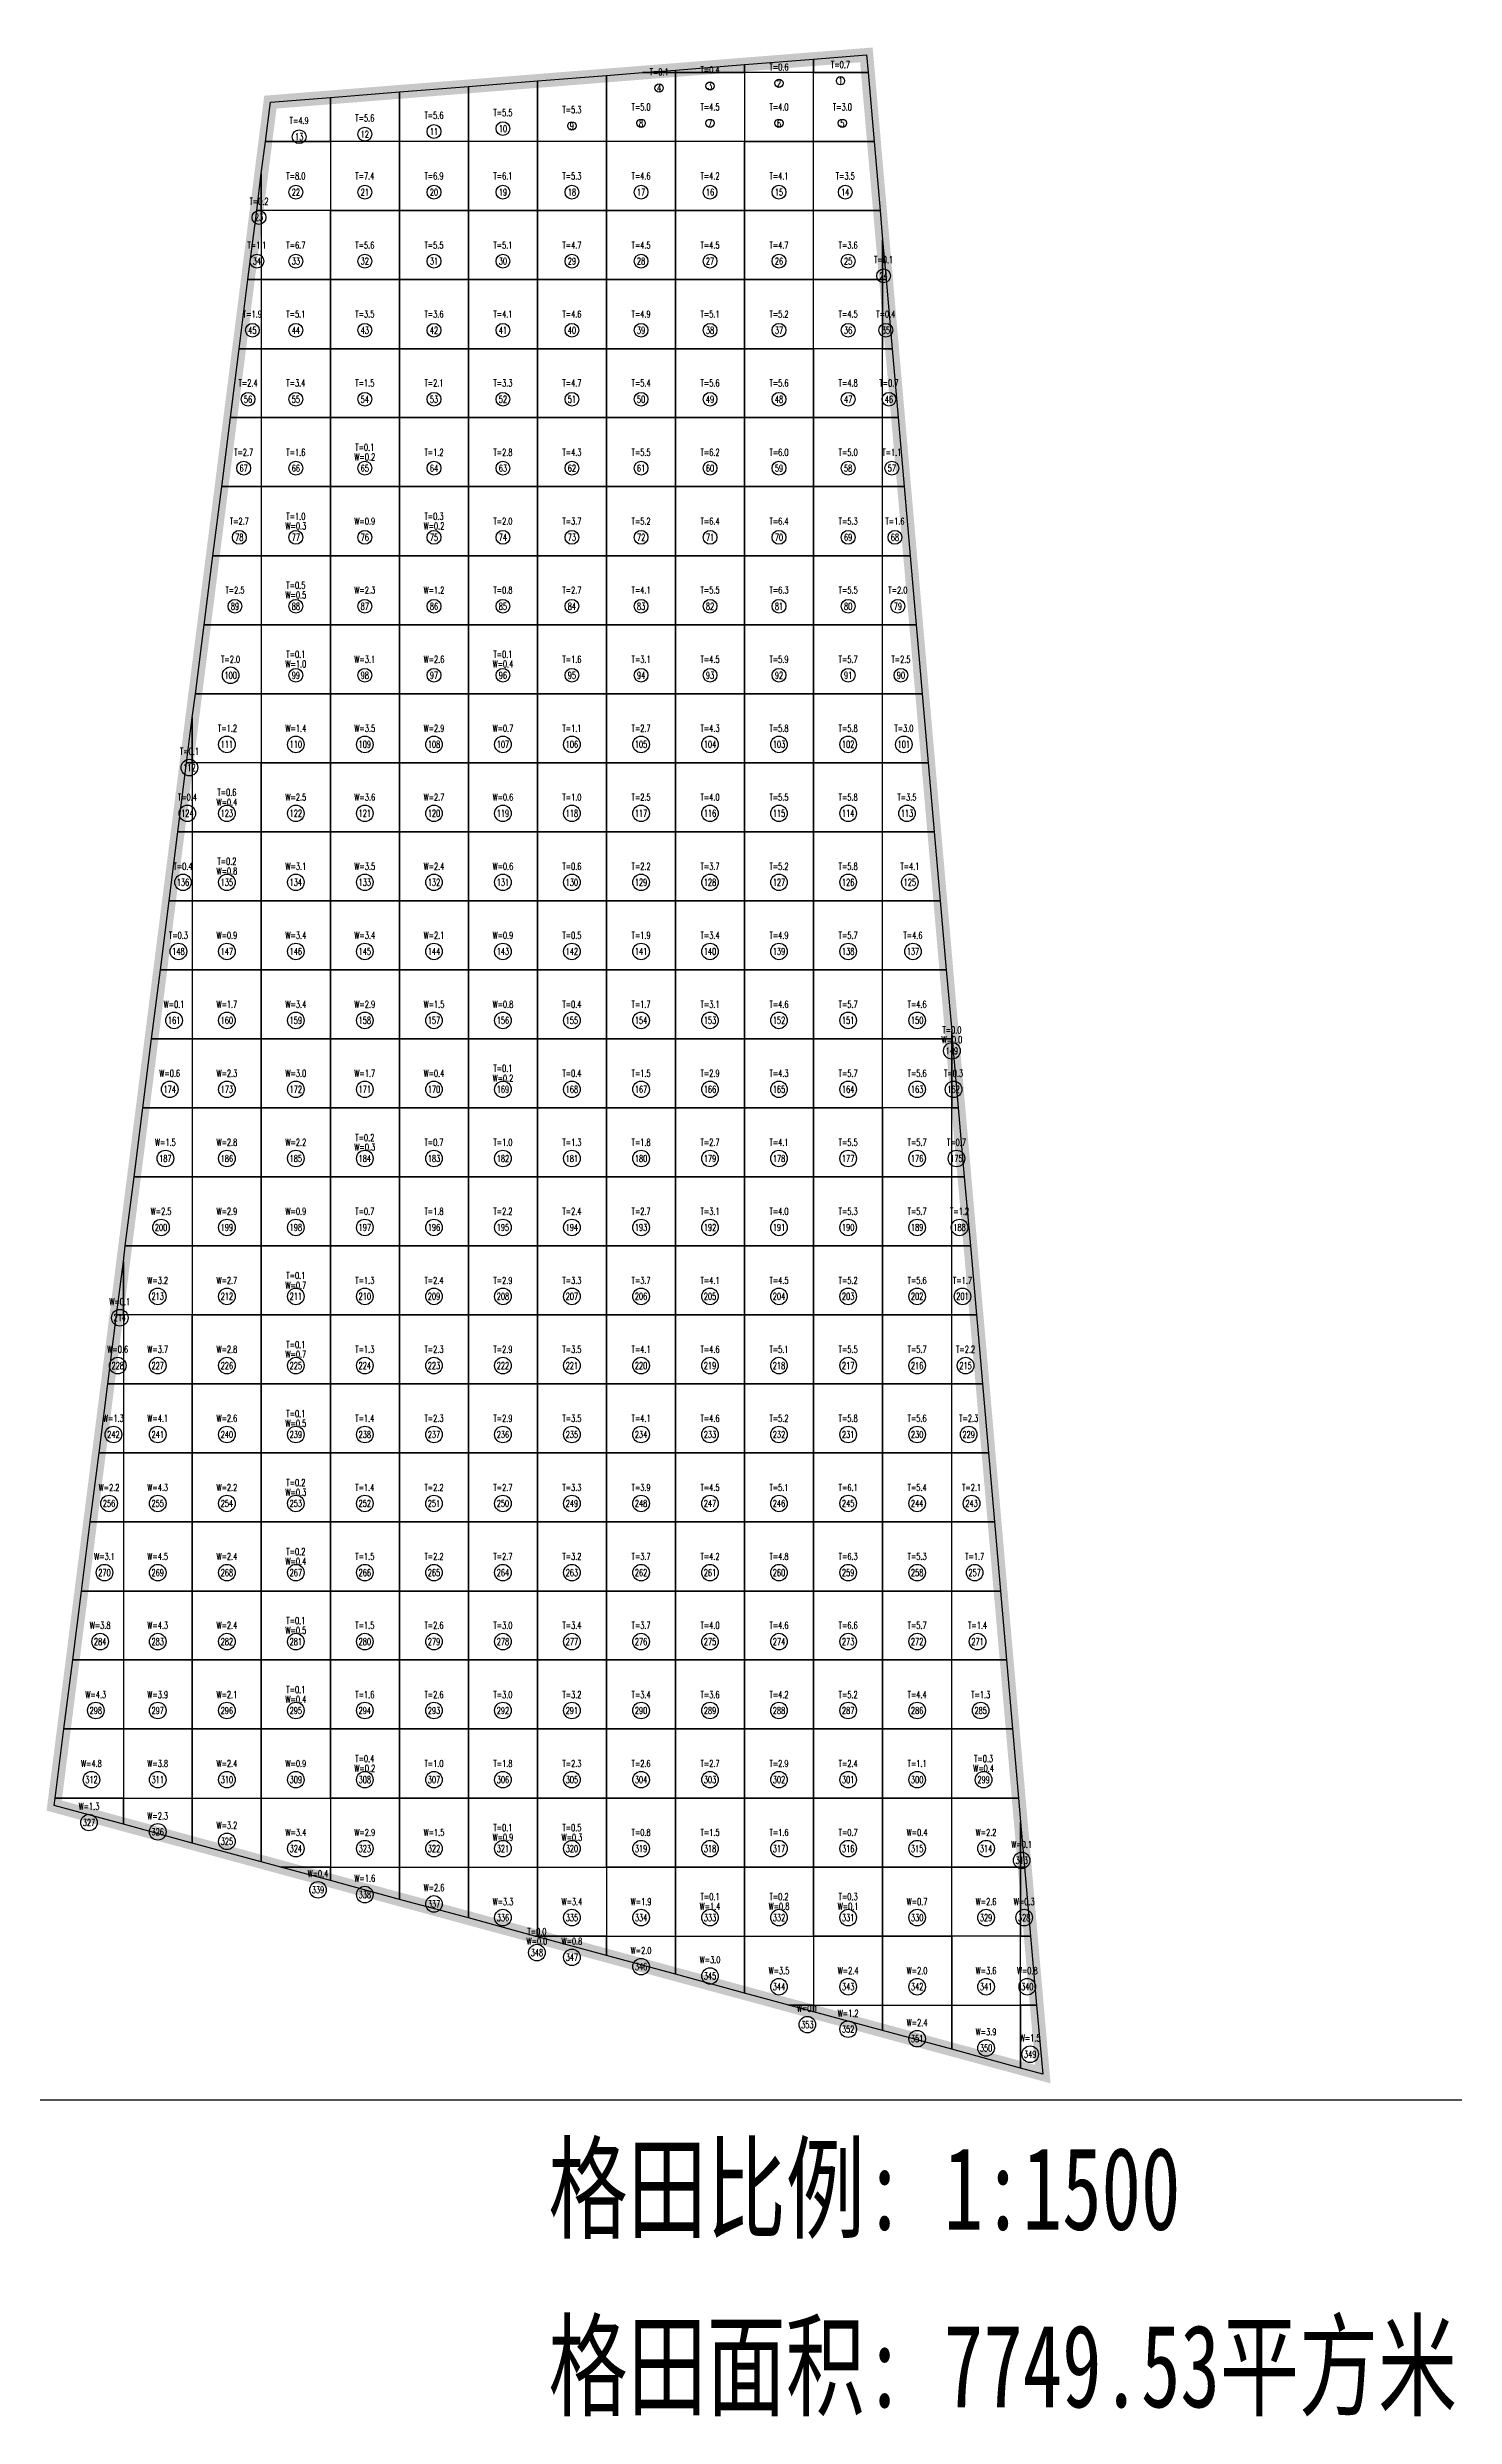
# Model space of a CAD drawing. Extents: x 4283 to 40403, y 1134 to 1764.
# Drawn here: x 17844.3 to 17912.2, y 1558.8 to 1673.2 of the extents above; entities that cross this region are included whole.
import ezdxf
from ezdxf.enums import TextEntityAlignment as Align

# ---------------------------------------------------------------- set-up
doc = ezdxf.new("R2010")
doc.units = 0
for name, color, linetype in [('tdz_20-3方格网', 2, 'Continuous'), ('tdz_20-3方格网计算', 7, 'Continuous'), ('tdz_土方计算图', 7, 'Continuous'), ('tdz_格田', 6, 'Continuous')]:
    doc.layers.add(name, color=color, linetype=linetype)
doc.styles.add('GLand', font='')
doc.styles.add('GLandNum', font='txt_____.ttf', dxfattribs={"width": 0.7, "height": 0.5})
doc.styles.get('GLand').set_extended_font_data('FangSong_GB2312')

msp = doc.modelspace()

# ---------------------------------------------------------------- texts
at = {"layer": 'tdz_20-3方格网计算', "color": 2, "linetype": 'Continuous', "style": 'GLandNum', "width": 0.7}
for s, p in [('T=0.1', (17873.8, 1672.03)), ('T=0.4', (17876.26, 1672.13)), ('T=0.6', (17879.59, 1672.26)), ('T=0.7', (17882.56, 1672.38)), ('T=4.9', (17856.42, 1669.68)), ('T=5.6', (17859.59, 1669.8)), ('T=5.6', (17862.93, 1669.93)), ('T=5.5', (17866.26, 1670.06)), ('T=5.3', (17869.59, 1670.2)), ('T=5.0', (17872.93, 1670.33)), ('T=4.5', (17876.26, 1670.33)), ('T=4.0', (17879.59, 1670.33)), ('T=3.0', (17882.65, 1670.33)), ('T=8.0', (17856.26, 1667)), ('T=7.4', (17859.59, 1667)), ('T=6.9', (17862.93, 1667)), ('T=6.1', (17866.26, 1667)), ('T=5.3', (17869.59, 1667)), ('T=4.6', (17872.93, 1667)), ('T=4.2', (17876.26, 1667)), ('T=4.1', (17879.59, 1667)), ('T=3.5', (17882.79, 1667)), ('T=0.2', (17854.48, 1665.78)), ('T=1.1', (17854.38, 1663.66)), ('T=6.7', (17856.26, 1663.66)), ('T=5.6', (17859.59, 1663.66)), ('T=5.5', (17862.93, 1663.66)), ('T=5.1', (17866.26, 1663.66)), ('T=4.7', (17869.59, 1663.66)), ('T=4.5', (17872.93, 1663.66)), ('T=4.5', (17876.26, 1663.66)), ('T=4.7', (17879.59, 1663.66)), ('T=3.6', (17882.93, 1663.66)), ('T=0.1', (17884.64, 1662.96)), ('T=1.9', (17854.16, 1660.33)), ('T=5.1', (17856.26, 1660.33)), ('T=3.5', (17859.59, 1660.33)), ('T=3.6', (17862.93, 1660.33)), ('T=4.1', (17866.26, 1660.33)), ('T=4.6', (17869.59, 1660.33)), ('T=4.9', (17872.93, 1660.33)), ('T=5.1', (17876.26, 1660.33)), ('T=5.2', (17879.59, 1660.33)), ('T=4.5', (17882.93, 1660.33)), ('T=0.4', (17884.75, 1660.33)), ('T=2.4', (17853.95, 1657)), ('T=3.4', (17856.26, 1657)), ('T=1.5', (17859.59, 1657)), ('T=2.1', (17862.93, 1657)), ('T=3.3', (17866.26, 1657)), ('T=4.7', (17869.59, 1657)), ('T=5.4', (17872.93, 1657)), ('T=5.6', (17876.26, 1657)), ('T=5.6', (17879.59, 1657)), ('T=4.8', (17882.93, 1657)), ('T=0.7', (17884.9, 1657)), ('T=2.7', (17853.74, 1653.66)), ('T=1.6', (17856.26, 1653.66)), ('T=0.1', (17859.59, 1653.9)), ('T=1.2', (17862.93, 1653.66)), ('T=2.8', (17866.26, 1653.66)), ('T=4.3', (17869.59, 1653.66)), ('T=5.5', (17872.93, 1653.66)), ('T=6.2', (17876.26, 1653.66)), ('T=6.0', (17879.59, 1653.66)), ('T=5.0', (17882.93, 1653.66)), ('T=1.1', (17885.04, 1653.66)), ('T=2.7', (17853.53, 1650.33)), ('T=1.0', (17856.26, 1650.56)), ('T=0.3', (17862.93, 1650.56)), ('T=2.0', (17866.26, 1650.33)), ('T=3.7', (17869.59, 1650.33)), ('T=5.2', (17872.93, 1650.33)), ('T=6.4', (17876.26, 1650.33)), ('T=6.4', (17879.59, 1650.33)), ('T=5.3', (17882.93, 1650.33)), ('T=1.6', (17885.19, 1650.33)), ('T=2.5', (17853.32, 1647)), ('T=0.5', (17856.26, 1647.23)), ('T=0.8', (17866.26, 1647)), ('T=2.7', (17869.59, 1647)), ('T=4.1', (17872.93, 1647)), ('T=5.5', (17876.26, 1647)), ('T=6.3', (17879.59, 1647)), ('T=5.5', (17882.93, 1647)), ('T=2.0', (17885.33, 1647)), ('T=2.0', (17853.11, 1643.66)), ('T=0.1', (17856.26, 1643.9)), ('T=0.1', (17866.26, 1643.9)), ('T=1.6', (17869.59, 1643.66)), ('T=3.1', (17872.93, 1643.66)), ('T=4.5', (17876.26, 1643.66)), ('T=5.9', (17879.59, 1643.66)), ('T=5.7', (17882.93, 1643.66)), ('T=2.5', (17885.48, 1643.66)), ('T=1.2', (17852.96, 1640.33)), ('T=1.1', (17869.59, 1640.33)), ('T=2.7', (17872.93, 1640.33)), ('T=4.3', (17876.26, 1640.33)), ('T=5.8', (17879.59, 1640.33)), ('T=5.8', (17882.93, 1640.33)), ('T=3.0', (17885.62, 1640.33)), ('T=0.1', (17851.12, 1639.21)), ('T=0.4', (17851.02, 1637)), ('T=0.6', (17852.93, 1637.23)), ('T=1.0', (17869.59, 1637)), ('T=2.5', (17872.93, 1637)), ('T=4.0', (17876.26, 1637)), ('T=5.5', (17879.59, 1637)), ('T=5.8', (17882.93, 1637)), ('T=3.5', (17885.77, 1637)), ('T=0.2', (17852.93, 1633.9)), ('T=0.4', (17850.81, 1633.66)), ('T=0.6', (17869.59, 1633.66)), ('T=2.2', (17872.93, 1633.66)), ('T=3.7', (17876.26, 1633.66)), ('T=5.2', (17879.59, 1633.66)), ('T=5.8', (17882.93, 1633.66)), ('T=4.1', (17885.91, 1633.66)), ('T=0.3', (17850.59, 1630.33)), ('T=0.5', (17869.59, 1630.33)), ('T=1.9', (17872.93, 1630.33)), ('T=3.4', (17876.26, 1630.33)), ('T=4.9', (17879.59, 1630.33)), ('T=5.7', (17882.93, 1630.33)), ('T=4.6', (17886.06, 1630.33)), ('T=0.4', (17869.59, 1627)), ('T=1.7', (17872.93, 1627)), ('T=3.1', (17876.26, 1627)), ('T=4.6', (17879.59, 1627)), ('T=5.7', (17882.93, 1627)), ('T=4.6', (17886.26, 1627)), ('T=0.0', (17887.94, 1625.76)), ('T=0.1', (17866.26, 1623.9)), ('T=0.4', (17869.59, 1623.66)), ('T=1.5', (17872.93, 1623.66)), ('T=2.9', (17876.26, 1623.66)), ('T=4.3', (17879.59, 1623.66)), ('T=5.7', (17882.93, 1623.66)), ('T=5.6', (17886.26, 1623.66)), ('T=0.3', (17888.02, 1623.66)), ('T=0.2', (17859.59, 1620.56)), ('T=0.7', (17862.93, 1620.33)), ('T=1.0', (17866.26, 1620.33)), ('T=1.3', (17869.59, 1620.33)), ('T=1.8', (17872.93, 1620.33)), ('T=2.7', (17876.26, 1620.33)), ('T=4.1', (17879.59, 1620.33)), ('T=5.5', (17882.93, 1620.33)), ('T=5.7', (17886.26, 1620.33)), ('T=0.7', (17888.16, 1620.33)), ('T=0.7', (17859.59, 1617)), ('T=1.8', (17862.93, 1617)), ('T=2.2', (17866.26, 1617)), ('T=2.4', (17869.59, 1617)), ('T=2.7', (17872.93, 1617)), ('T=3.1', (17876.26, 1617)), ('T=4.0', (17879.59, 1617)), ('T=5.3', (17882.93, 1617)), ('T=5.7', (17886.26, 1617)), ('T=1.2', (17888.31, 1617)), ('T=0.1', (17856.26, 1613.9)), ('T=1.3', (17859.59, 1613.66)), ('T=2.4', (17862.93, 1613.66)), ('T=2.9', (17866.26, 1613.66)), ('T=3.3', (17869.59, 1613.66)), ('T=3.7', (17872.93, 1613.66)), ('T=4.1', (17876.26, 1613.66)), ('T=4.5', (17879.59, 1613.66)), ('T=5.2', (17882.93, 1613.66)), ('T=5.6', (17886.26, 1613.66)), ('T=1.7', (17888.45, 1613.66)), ('T=0.1', (17856.26, 1610.56)), ('T=1.3', (17859.59, 1610.33)), ('T=2.3', (17862.93, 1610.33)), ('T=2.9', (17866.26, 1610.33)), ('T=3.5', (17869.59, 1610.33)), ('T=4.1', (17872.93, 1610.33)), ('T=4.6', (17876.26, 1610.33)), ('T=5.1', (17879.59, 1610.33)), ('T=5.5', (17882.93, 1610.33)), ('T=5.7', (17886.26, 1610.33)), ('T=2.2', (17888.6, 1610.33)), ('T=0.1', (17856.26, 1607.23)), ('T=1.4', (17859.59, 1607)), ('T=2.3', (17862.93, 1607)), ('T=2.9', (17866.26, 1607)), ('T=3.5', (17869.59, 1607)), ('T=4.1', (17872.93, 1607)), ('T=4.6', (17876.26, 1607)), ('T=5.2', (17879.59, 1607)), ('T=5.8', (17882.93, 1607)), ('T=5.6', (17886.26, 1607)), ('T=2.3', (17888.75, 1607)), ('T=0.2', (17856.26, 1603.9)), ('T=1.4', (17859.59, 1603.66)), ('T=2.2', (17862.93, 1603.66)), ('T=2.7', (17866.26, 1603.66)), ('T=3.3', (17869.59, 1603.66)), ('T=3.9', (17872.93, 1603.66)), ('T=4.5', (17876.26, 1603.66)), ('T=5.1', (17879.59, 1603.66)), ('T=6.1', (17882.93, 1603.66)), ('T=5.4', (17886.26, 1603.66)), ('T=2.1', (17888.89, 1603.66)), ('T=0.2', (17856.26, 1600.56)), ('T=1.5', (17859.59, 1600.33)), ('T=2.2', (17862.93, 1600.33)), ('T=2.7', (17866.26, 1600.33)), ('T=3.2', (17869.59, 1600.33)), ('T=3.7', (17872.93, 1600.33)), ('T=4.2', (17876.26, 1600.33)), ('T=4.8', (17879.59, 1600.33)), ('T=6.3', (17882.93, 1600.33)), ('T=5.3', (17886.26, 1600.33)), ('T=1.7', (17889.04, 1600.33)), ('T=0.1', (17856.26, 1597.23)), ('T=1.5', (17859.59, 1597)), ('T=2.6', (17862.93, 1597)), ('T=3.0', (17866.26, 1597)), ('T=3.4', (17869.59, 1597)), ('T=3.7', (17872.93, 1597)), ('T=4.0', (17876.26, 1597)), ('T=4.6', (17879.59, 1597)), ('T=6.6', (17882.93, 1597)), ('T=5.7', (17886.26, 1597)), ('T=1.4', (17889.18, 1597)), ('T=0.1', (17856.26, 1593.9)), ('T=1.6', (17859.59, 1593.66)), ('T=2.6', (17862.93, 1593.66)), ('T=3.0', (17866.26, 1593.66)), ('T=3.2', (17869.59, 1593.66)), ('T=3.4', (17872.93, 1593.66)), ('T=3.6', (17876.26, 1593.66)), ('T=4.2', (17879.59, 1593.66)), ('T=5.2', (17882.93, 1593.66)), ('T=4.4', (17886.26, 1593.66)), ('T=1.3', (17889.33, 1593.66)), ('T=0.4', (17859.59, 1590.56)), ('T=0.3', (17889.47, 1590.56)), ('T=1.0', (17862.93, 1590.33)), ('T=1.8', (17866.26, 1590.33)), ('T=2.3', (17869.59, 1590.33)), ('T=2.6', (17872.93, 1590.33)), ('T=2.7', (17876.26, 1590.33)), ('T=2.9', (17879.59, 1590.33)), ('T=2.4', (17882.93, 1590.33)), ('T=1.1', (17886.26, 1590.33)), ('T=0.1', (17866.26, 1587.23)), ('T=0.5', (17869.59, 1587.23)), ('T=0.8', (17872.93, 1587)), ('T=1.5', (17876.26, 1587)), ('T=1.6', (17879.59, 1587)), ('T=0.7', (17882.93, 1587)), ('T=0.1', (17876.26, 1583.9)), ('T=0.2', (17879.59, 1583.9)), ('T=0.3', (17882.93, 1583.9)), ('T=0.0', (17867.9, 1582.21))]:
    msp.add_text(s, height=0.333, dxfattribs=at).set_placement(p, align=Align.MIDDLE_CENTER)
at = {"layer": 'tdz_20-3方格网计算', "color": 7, "linetype": 'Continuous', "style": 'GLandNum', "width": 0.7}
for s, p in [('1', (17882.56, 1671.6)), ('4', (17873.8, 1671.25)), ('3', (17876.26, 1671.35)), ('2', (17879.59, 1671.48)), ('9', (17869.59, 1669.42)), ('8', (17872.93, 1669.55)), ('7', (17876.26, 1669.55)), ('6', (17879.59, 1669.55)), ('5', (17882.65, 1669.55)), ('13', (17856.42, 1668.9)), ('12', (17859.59, 1669.02)), ('11', (17862.93, 1669.15)), ('10', (17866.26, 1669.29)), ('22', (17856.26, 1666.22)), ('21', (17859.59, 1666.22)), ('20', (17862.93, 1666.22)), ('19', (17866.26, 1666.22)), ('18', (17869.59, 1666.22)), ('17', (17872.93, 1666.22)), ('16', (17876.26, 1666.22)), ('15', (17879.59, 1666.22)), ('14', (17882.79, 1666.22)), ('23', (17854.48, 1665)), ('34', (17854.38, 1662.89)), ('33', (17856.26, 1662.89)), ('32', (17859.59, 1662.89)), ('31', (17862.93, 1662.89)), ('30', (17866.26, 1662.89)), ('29', (17869.59, 1662.89)), ('28', (17872.93, 1662.89)), ('27', (17876.26, 1662.89)), ('26', (17879.59, 1662.89)), ('25', (17882.93, 1662.89)), ('24', (17884.64, 1662.18)), ('45', (17854.16, 1659.55)), ('44', (17856.26, 1659.55)), ('43', (17859.59, 1659.55)), ('42', (17862.93, 1659.55)), ('41', (17866.26, 1659.55)), ('40', (17869.59, 1659.55)), ('39', (17872.93, 1659.55)), ('38', (17876.26, 1659.55)), ('37', (17879.59, 1659.55)), ('36', (17882.93, 1659.55)), ('35', (17884.75, 1659.55)), ('56', (17853.95, 1656.22)), ('55', (17856.26, 1656.22)), ('54', (17859.59, 1656.22)), ('53', (17862.93, 1656.22)), ('52', (17866.26, 1656.22)), ('51', (17869.59, 1656.22)), ('50', (17872.93, 1656.22)), ('49', (17876.26, 1656.22)), ('48', (17879.59, 1656.22)), ('47', (17882.93, 1656.22)), ('46', (17884.9, 1656.22)), ('67', (17853.74, 1652.89)), ('66', (17856.26, 1652.89)), ('65', (17859.59, 1652.89)), ('64', (17862.93, 1652.89)), ('63', (17866.26, 1652.89)), ('62', (17869.59, 1652.89)), ('61', (17872.93, 1652.89)), ('60', (17876.26, 1652.89)), ('59', (17879.59, 1652.89)), ('58', (17882.93, 1652.89)), ('57', (17885.04, 1652.89)), ('78', (17853.53, 1649.55)), ('77', (17856.26, 1649.55)), ('76', (17859.59, 1649.55)), ('75', (17862.93, 1649.55)), ('74', (17866.26, 1649.55)), ('73', (17869.59, 1649.55)), ('72', (17872.93, 1649.55)), ('71', (17876.26, 1649.55)), ('70', (17879.59, 1649.55)), ('69', (17882.93, 1649.55)), ('68', (17885.19, 1649.55)), ('89', (17853.32, 1646.22)), ('88', (17856.26, 1646.22)), ('87', (17859.59, 1646.22)), ('86', (17862.93, 1646.22)), ('85', (17866.26, 1646.22)), ('84', (17869.59, 1646.22)), ('83', (17872.93, 1646.22)), ('82', (17876.26, 1646.22)), ('81', (17879.59, 1646.22)), ('80', (17882.93, 1646.22)), ('79', (17885.33, 1646.22)), ('100', (17853.11, 1642.89)), ('99', (17856.26, 1642.89)), ('98', (17859.59, 1642.89)), ('97', (17862.93, 1642.89)), ('96', (17866.26, 1642.89)), ('95', (17869.59, 1642.89)), ('94', (17872.93, 1642.89)), ('93', (17876.26, 1642.89)), ('92', (17879.59, 1642.89)), ('91', (17882.93, 1642.89)), ('90', (17885.48, 1642.89)), ('111', (17852.93, 1639.55)), ('110', (17856.26, 1639.55)), ('109', (17859.59, 1639.55)), ('108', (17862.93, 1639.55)), ('107', (17866.26, 1639.55)), ('106', (17869.59, 1639.55)), ('105', (17872.93, 1639.55)), ('104', (17876.26, 1639.55)), ('103', (17879.59, 1639.55)), ('102', (17882.93, 1639.55)), ('101', (17885.62, 1639.55)), ('112', (17851.12, 1638.43)), ('124', (17851.02, 1636.22)), ('123', (17852.93, 1636.22)), ('122', (17856.26, 1636.22)), ('121', (17859.59, 1636.22)), ('120', (17862.93, 1636.22)), ('119', (17866.26, 1636.22)), ('118', (17869.59, 1636.22)), ('117', (17872.93, 1636.22)), ('116', (17876.26, 1636.22)), ('115', (17879.59, 1636.22)), ('114', (17882.93, 1636.22)), ('113', (17885.77, 1636.22)), ('136', (17850.81, 1632.89)), ('135', (17852.93, 1632.89)), ('134', (17856.26, 1632.89)), ('133', (17859.59, 1632.89)), ('132', (17862.93, 1632.89)), ('131', (17866.26, 1632.89)), ('130', (17869.59, 1632.89)), ('129', (17872.93, 1632.89)), ('128', (17876.26, 1632.89)), ('127', (17879.59, 1632.89)), ('126', (17882.93, 1632.89)), ('125', (17885.91, 1632.89)), ('148', (17850.59, 1629.55)), ('147', (17852.93, 1629.55)), ('146', (17856.26, 1629.55)), ('145', (17859.59, 1629.55)), ('144', (17862.93, 1629.55)), ('143', (17866.26, 1629.55)), ('142', (17869.59, 1629.55)), ('141', (17872.93, 1629.55)), ('140', (17876.26, 1629.55)), ('139', (17879.59, 1629.55)), ('138', (17882.93, 1629.55)), ('137', (17886.06, 1629.55)), ('161', (17850.38, 1626.22)), ('160', (17852.93, 1626.22)), ('159', (17856.26, 1626.22)), ('158', (17859.59, 1626.22)), ('157', (17862.93, 1626.22)), ('156', (17866.26, 1626.22)), ('155', (17869.59, 1626.22)), ('154', (17872.93, 1626.22)), ('153', (17876.26, 1626.22)), ('152', (17879.59, 1626.22)), ('151', (17882.93, 1626.22)), ('150', (17886.26, 1626.22)), ('149', (17887.94, 1624.75)), ('174', (17850.17, 1622.89)), ('173', (17852.93, 1622.89)), ('172', (17856.26, 1622.89)), ('171', (17859.59, 1622.89)), ('170', (17862.93, 1622.89)), ('169', (17866.26, 1622.89)), ('168', (17869.59, 1622.89)), ('167', (17872.93, 1622.89)), ('166', (17876.26, 1622.89)), ('165', (17879.59, 1622.89)), ('164', (17882.93, 1622.89)), ('163', (17886.26, 1622.89)), ('162', (17888.02, 1622.89)), ('187', (17849.96, 1619.55)), ('186', (17852.93, 1619.55)), ('185', (17856.26, 1619.55)), ('184', (17859.59, 1619.55)), ('183', (17862.93, 1619.55)), ('182', (17866.26, 1619.55)), ('181', (17869.59, 1619.55)), ('180', (17872.93, 1619.55)), ('179', (17876.26, 1619.55)), ('178', (17879.59, 1619.55)), ('177', (17882.93, 1619.55)), ('176', (17886.26, 1619.55)), ('175', (17888.16, 1619.55)), ('200', (17849.75, 1616.22)), ('199', (17852.93, 1616.22)), ('198', (17856.26, 1616.22)), ('197', (17859.59, 1616.22)), ('196', (17862.93, 1616.22)), ('195', (17866.26, 1616.22)), ('194', (17869.59, 1616.22)), ('193', (17872.93, 1616.22)), ('192', (17876.26, 1616.22)), ('191', (17879.59, 1616.22)), ('190', (17882.93, 1616.22)), ('189', (17886.26, 1616.22)), ('188', (17888.31, 1616.22)), ('213', (17849.59, 1612.89)), ('212', (17852.93, 1612.89)), ('211', (17856.26, 1612.89)), ('210', (17859.59, 1612.89)), ('209', (17862.93, 1612.89)), ('208', (17866.26, 1612.89)), ('207', (17869.59, 1612.89)), ('206', (17872.93, 1612.89)), ('205', (17876.26, 1612.89)), ('204', (17879.59, 1612.89)), ('203', (17882.93, 1612.89)), ('202', (17886.26, 1612.89)), ('201', (17888.45, 1612.89)), ('214', (17847.76, 1611.86)), ('228', (17847.66, 1609.55)), ('227', (17849.59, 1609.55)), ('226', (17852.93, 1609.55)), ('225', (17856.26, 1609.55)), ('224', (17859.59, 1609.55)), ('223', (17862.93, 1609.55)), ('222', (17866.26, 1609.55)), ('221', (17869.59, 1609.55)), ('220', (17872.93, 1609.55)), ('219', (17876.26, 1609.55)), ('218', (17879.59, 1609.55)), ('217', (17882.93, 1609.55)), ('216', (17886.26, 1609.55)), ('215', (17888.6, 1609.55)), ('242', (17847.45, 1606.22)), ('241', (17849.59, 1606.22)), ('240', (17852.93, 1606.22)), ('239', (17856.26, 1606.22)), ('238', (17859.59, 1606.22)), ('237', (17862.93, 1606.22)), ('236', (17866.26, 1606.22)), ('235', (17869.59, 1606.22)), ('234', (17872.93, 1606.22)), ('233', (17876.26, 1606.22)), ('232', (17879.59, 1606.22)), ('231', (17882.93, 1606.22)), ('230', (17886.26, 1606.22)), ('229', (17888.75, 1606.22)), ('256', (17847.24, 1602.89)), ('255', (17849.59, 1602.89)), ('254', (17852.93, 1602.89)), ('253', (17856.26, 1602.89)), ('252', (17859.59, 1602.89)), ('251', (17862.93, 1602.89)), ('250', (17866.26, 1602.89)), ('249', (17869.59, 1602.89)), ('248', (17872.93, 1602.89)), ('247', (17876.26, 1602.89)), ('246', (17879.59, 1602.89)), ('245', (17882.93, 1602.89)), ('244', (17886.26, 1602.89)), ('243', (17888.89, 1602.89)), ('270', (17847.02, 1599.55)), ('269', (17849.59, 1599.55)), ('268', (17852.93, 1599.55)), ('267', (17856.26, 1599.55)), ('266', (17859.59, 1599.55)), ('265', (17862.93, 1599.55)), ('264', (17866.26, 1599.55)), ('263', (17869.59, 1599.55)), ('262', (17872.93, 1599.55)), ('261', (17876.26, 1599.55)), ('260', (17879.59, 1599.55)), ('259', (17882.93, 1599.55)), ('258', (17886.26, 1599.55)), ('257', (17889.04, 1599.55)), ('284', (17846.81, 1596.22)), ('283', (17849.59, 1596.22)), ('282', (17852.93, 1596.22)), ('281', (17856.26, 1596.22)), ('280', (17859.59, 1596.22)), ('279', (17862.93, 1596.22)), ('278', (17866.26, 1596.22)), ('277', (17869.59, 1596.22)), ('276', (17872.93, 1596.22)), ('275', (17876.26, 1596.22)), ('274', (17879.59, 1596.22)), ('273', (17882.93, 1596.22)), ('272', (17886.26, 1596.22)), ('271', (17889.18, 1596.22)), ('298', (17846.6, 1592.89)), ('297', (17849.59, 1592.89)), ('296', (17852.93, 1592.89)), ('295', (17856.26, 1592.89)), ('294', (17859.59, 1592.89)), ('293', (17862.93, 1592.89)), ('292', (17866.26, 1592.89)), ('291', (17869.59, 1592.89)), ('290', (17872.93, 1592.89)), ('289', (17876.26, 1592.89)), ('288', (17879.59, 1592.89)), ('287', (17882.93, 1592.89)), ('286', (17886.26, 1592.89)), ('285', (17889.33, 1592.89)), ('312', (17846.39, 1589.55)), ('311', (17849.59, 1589.55)), ('310', (17852.93, 1589.55)), ('309', (17856.26, 1589.55)), ('308', (17859.59, 1589.55)), ('307', (17862.93, 1589.55)), ('306', (17866.26, 1589.55)), ('305', (17869.59, 1589.55)), ('304', (17872.93, 1589.55)), ('303', (17876.26, 1589.55)), ('302', (17879.59, 1589.55)), ('301', (17882.93, 1589.55)), ('300', (17886.26, 1589.55)), ('299', (17889.47, 1589.55)), ('327', (17846.27, 1587.48)), ('326', (17849.59, 1587.03)), ('325', (17852.93, 1586.57)), ('324', (17856.26, 1586.22)), ('323', (17859.59, 1586.22)), ('322', (17862.93, 1586.22)), ('321', (17866.26, 1586.22)), ('320', (17869.59, 1586.22)), ('319', (17872.93, 1586.22)), ('318', (17876.26, 1586.22)), ('317', (17879.59, 1586.22)), ('316', (17882.93, 1586.22)), ('315', (17886.26, 1586.22)), ('314', (17889.59, 1586.22)), ('313', (17891.31, 1585.65)), ('339', (17857.33, 1584.23)), ('338', (17859.59, 1584)), ('337', (17862.93, 1583.55)), ('336', (17866.26, 1582.89)), ('335', (17869.59, 1582.89)), ('334', (17872.93, 1582.89)), ('333', (17876.26, 1582.89)), ('332', (17879.59, 1582.89)), ('331', (17882.93, 1582.89)), ('330', (17886.26, 1582.89)), ('329', (17889.59, 1582.89)), ('328', (17891.43, 1582.89)), ('348', (17867.9, 1581.2)), ('347', (17869.59, 1580.97)), ('346', (17872.93, 1580.52)), ('345', (17876.26, 1580.07)), ('344', (17879.59, 1579.55)), ('343', (17882.93, 1579.55)), ('342', (17886.26, 1579.55)), ('341', (17889.59, 1579.55)), ('340', (17891.58, 1579.55)), ('353', (17880.96, 1577.72)), ('352', (17882.93, 1577.5)), ('351', (17886.26, 1577.04)), ('350', (17889.59, 1576.59)), ('349', (17891.72, 1576.29))]:
    msp.add_text(s, height=0.333, dxfattribs=at).set_placement(p, align=Align.MIDDLE_CENTER)
at = {"layer": 'tdz_20-3方格网计算', "color": 173, "linetype": 'Continuous', "style": 'GLandNum', "width": 0.7}
for s, p in [('W=0.2', (17859.59, 1653.43)), ('W=0.3', (17856.26, 1650.1)), ('W=0.9', (17859.59, 1650.33)), ('W=0.2', (17862.93, 1650.1)), ('W=0.5', (17856.26, 1646.76)), ('W=2.3', (17859.59, 1647)), ('W=1.2', (17862.93, 1647)), ('W=1.0', (17856.26, 1643.43)), ('W=3.1', (17859.59, 1643.66)), ('W=2.6', (17862.93, 1643.66)), ('W=0.4', (17866.26, 1643.43)), ('W=1.4', (17856.26, 1640.33)), ('W=3.5', (17859.59, 1640.33)), ('W=2.9', (17862.93, 1640.33)), ('W=0.7', (17866.26, 1640.33)), ('W=0.4', (17852.93, 1636.76)), ('W=2.5', (17856.26, 1637)), ('W=3.6', (17859.59, 1637)), ('W=2.7', (17862.93, 1637)), ('W=0.6', (17866.26, 1637)), ('W=0.8', (17852.93, 1633.43)), ('W=3.1', (17856.26, 1633.66)), ('W=3.5', (17859.59, 1633.66)), ('W=2.4', (17862.93, 1633.66)), ('W=0.6', (17866.26, 1633.66)), ('W=0.9', (17852.93, 1630.33)), ('W=3.4', (17856.26, 1630.33)), ('W=3.4', (17859.59, 1630.33)), ('W=2.1', (17862.93, 1630.33)), ('W=0.9', (17866.26, 1630.33)), ('W=0.1', (17850.38, 1627)), ('W=1.7', (17852.93, 1627)), ('W=3.4', (17856.26, 1627)), ('W=2.9', (17859.59, 1627)), ('W=1.5', (17862.93, 1627)), ('W=0.8', (17866.26, 1627)), ('W=0.0', (17887.94, 1625.29)), ('W=0.6', (17850.17, 1623.66)), ('W=2.3', (17852.93, 1623.66)), ('W=3.0', (17856.26, 1623.66)), ('W=1.7', (17859.59, 1623.66)), ('W=0.4', (17862.93, 1623.66)), ('W=0.2', (17866.26, 1623.43)), ('W=1.5', (17849.96, 1620.33)), ('W=2.8', (17852.93, 1620.33)), ('W=2.2', (17856.26, 1620.33)), ('W=0.3', (17859.59, 1620.1)), ('W=2.5', (17849.75, 1617)), ('W=2.9', (17852.93, 1617)), ('W=0.9', (17856.26, 1617)), ('W=3.2', (17849.59, 1613.66)), ('W=2.7', (17852.93, 1613.66)), ('W=0.7', (17856.26, 1613.43)), ('W=0.1', (17847.76, 1612.64)), ('W=0.6', (17847.66, 1610.33)), ('W=3.7', (17849.59, 1610.33)), ('W=2.8', (17852.93, 1610.33)), ('W=0.7', (17856.26, 1610.1)), ('W=1.3', (17847.45, 1607)), ('W=4.1', (17849.59, 1607)), ('W=2.6', (17852.93, 1607)), ('W=0.5', (17856.26, 1606.76)), ('W=2.2', (17847.24, 1603.66)), ('W=4.3', (17849.59, 1603.66)), ('W=2.2', (17852.93, 1603.66)), ('W=0.3', (17856.26, 1603.43)), ('W=3.1', (17847.02, 1600.33)), ('W=4.5', (17849.59, 1600.33)), ('W=2.4', (17852.93, 1600.33)), ('W=0.4', (17856.26, 1600.1)), ('W=3.8', (17846.81, 1597)), ('W=4.3', (17849.59, 1597)), ('W=2.4', (17852.93, 1597)), ('W=0.5', (17856.26, 1596.76)), ('W=4.3', (17846.6, 1593.66)), ('W=3.9', (17849.59, 1593.66)), ('W=2.1', (17852.93, 1593.66)), ('W=0.4', (17856.26, 1593.43)), ('W=4.8', (17846.39, 1590.33)), ('W=3.8', (17849.59, 1590.33)), ('W=2.4', (17852.93, 1590.33)), ('W=0.9', (17856.26, 1590.33)), ('W=0.2', (17859.59, 1590.1)), ('W=0.4', (17889.47, 1590.1)), ('W=1.3', (17846.27, 1588.26)), ('W=2.3', (17849.59, 1587.8)), ('W=3.2', (17852.93, 1587.35)), ('W=3.4', (17856.26, 1587)), ('W=2.9', (17859.59, 1587)), ('W=1.5', (17862.93, 1587)), ('W=0.4', (17886.26, 1587)), ('W=2.2', (17889.59, 1587)), ('W=0.9', (17866.26, 1586.76)), ('W=0.3', (17869.59, 1586.76)), ('W=0.1', (17891.31, 1586.42)), ('W=0.4', (17857.33, 1585.01)), ('W=1.6', (17859.59, 1584.78)), ('W=2.6', (17862.93, 1584.33)), ('W=3.3', (17866.26, 1583.66)), ('W=3.4', (17869.59, 1583.66)), ('W=1.9', (17872.93, 1583.66)), ('W=0.7', (17886.26, 1583.66)), ('W=2.6', (17889.59, 1583.66)), ('W=0.3', (17891.43, 1583.66)), ('W=1.4', (17876.26, 1583.43)), ('W=0.8', (17879.59, 1583.43)), ('W=0.1', (17882.93, 1583.43)), ('W=0.0', (17867.9, 1581.75)), ('W=0.8', (17869.59, 1581.75)), ('W=2.0', (17872.93, 1581.3)), ('W=3.0', (17876.26, 1580.85)), ('W=3.5', (17879.59, 1580.33)), ('W=2.4', (17882.93, 1580.33)), ('W=2.0', (17886.26, 1580.33)), ('W=3.6', (17889.59, 1580.33)), ('W=0.8', (17891.58, 1580.33)), ('W=0.1', (17880.96, 1578.5)), ('W=1.2', (17882.93, 1578.27)), ('W=2.4', (17886.26, 1577.82)), ('W=3.9', (17889.59, 1577.37)), ('W=1.5', (17891.72, 1577.07))]:
    msp.add_text(s, height=0.333, dxfattribs=at).set_placement(p, align=Align.MIDDLE_CENTER)
at = {"layer": 'tdz_土方计算图', "linetype": 'Continuous', "style": 'GLand', "width": 0.7}
for s, p in [('格田比例: 1:1500', (17868.46, 1569.81)), ('格田面积: 7749.53平方米', (17868.46, 1561.24))]:
    msp.add_text(s, height=4, dxfattribs=at).set_placement(p, align=Align.MIDDLE_LEFT)

# ---------------------------------------------------------------- linework, layer by layer
at = {"layer": 'tdz_20-3方格网', "linetype": 'Continuous'}
for points in [[(17871.26, 1671.86, 2261.33), (17871.26, 1668.66, 2261.32), (17867.93, 1668.66, 2261.33), (17867.93, 1671.59, 2261.34)], [(17873, 1672, 2261.32), (17874.59, 1672, 2261.31), (17874.59, 1668.66, 2261.31), (17871.26, 1668.66, 2261.32), (17871.26, 1671.86, 2261.33)], [(17874.59, 1672.12, 2261.31), (17874.59, 1672, 2261.31), (17873, 1672, 2261.32)], [(17877.93, 1672.39, 2261.3), (17877.93, 1672, 2261.3), (17874.59, 1672, 2261.31), (17874.59, 1672.12, 2261.31)], [(17874.59, 1668.66, 2261.31), (17874.59, 1672, 2261.31), (17877.93, 1672, 2261.3), (17877.93, 1668.66, 2261.3)], [(17881.26, 1672.65, 2261.29), (17881.26, 1672, 2261.29), (17877.93, 1672, 2261.3), (17877.93, 1672.39, 2261.3)], [(17877.93, 1672, 2261.3), (17877.93, 1668.66, 2261.3), (17881.26, 1668.66, 2261.26), (17881.26, 1672, 2261.29)], [(17883.89, 1672, 2261.27), (17881.26, 1672, 2261.29), (17881.26, 1672.65, 2261.29), (17883.81, 1672.85, 2261.28)], [(17881.26, 1672, 2261.29), (17883.89, 1672, 2261.27), (17884.18, 1668.66, 2261.24), (17881.26, 1668.66, 2261.26)], [(17857.93, 1670.8, 2261.37), (17857.93, 1668.66, 2261.37), (17854.79, 1668.66, 2261.38), (17855.03, 1670.57, 2261.38)], [(17861.26, 1671.07, 2261.36), (17861.26, 1668.66, 2261.36), (17857.93, 1668.66, 2261.37), (17857.93, 1670.8, 2261.37)], [(17864.59, 1671.33, 2261.35), (17864.59, 1668.66, 2261.35), (17861.26, 1668.66, 2261.36), (17861.26, 1671.07, 2261.36)], [(17867.93, 1671.59, 2261.34), (17867.93, 1668.66, 2261.33), (17864.59, 1668.66, 2261.35), (17864.59, 1671.33, 2261.35)], [(17854.79, 1668.66, 2261.38), (17857.93, 1668.66, 2261.37), (17857.93, 1665.33, 2261.4), (17854.59, 1665.33, 2261.38), (17854.59, 1667.12, 2261.38)], [(17857.93, 1668.66, 2261.37), (17857.93, 1665.33, 2261.4), (17861.26, 1665.33, 2261.36), (17861.26, 1668.66, 2261.36)], [(17861.26, 1668.66, 2261.36), (17861.26, 1665.33, 2261.36), (17864.59, 1665.33, 2261.34), (17864.59, 1668.66, 2261.35)], [(17864.59, 1668.66, 2261.35), (17864.59, 1665.33, 2261.34), (17867.93, 1665.33, 2261.33), (17867.93, 1668.66, 2261.33)], [(17867.93, 1668.66, 2261.33), (17867.93, 1665.33, 2261.33), (17871.26, 1665.33, 2261.32), (17871.26, 1668.66, 2261.32)], [(17871.26, 1668.66, 2261.32), (17871.26, 1665.33, 2261.32), (17874.59, 1665.33, 2261.29), (17874.59, 1668.66, 2261.31)], [(17874.59, 1668.66, 2261.31), (17874.59, 1665.33, 2261.29), (17877.93, 1665.33, 2261.25), (17877.93, 1668.66, 2261.3)], [(17877.93, 1668.66, 2261.3), (17877.93, 1665.33, 2261.25), (17881.26, 1665.33, 2261.22), (17881.26, 1668.66, 2261.26)], [(17881.26, 1668.66, 2261.26), (17884.18, 1668.66, 2261.24), (17884.47, 1665.33, 2261.21), (17881.26, 1665.33, 2261.22)], [(17854.59, 1667.12, 2261.38), (17854.59, 1665.33, 2261.38), (17854.37, 1665.33, 2261.38)], [(17854.37, 1665.33, 2261.38), (17854.59, 1665.33, 2261.38), (17854.59, 1662, 2261.38), (17853.94, 1662, 2261.38)], [(17854.59, 1665.33, 2261.38), (17854.59, 1662, 2261.38), (17857.93, 1662, 2261.43), (17857.93, 1665.33, 2261.4)], [(17857.93, 1665.33, 2261.4), (17857.93, 1662, 2261.43), (17861.26, 1662, 2261.39), (17861.26, 1665.33, 2261.36)], [(17861.26, 1665.33, 2261.36), (17861.26, 1662, 2261.39), (17864.59, 1662, 2261.35), (17864.59, 1665.33, 2261.34)], [(17864.59, 1665.33, 2261.34), (17864.59, 1662, 2261.35), (17867.93, 1662, 2261.33), (17867.93, 1665.33, 2261.33)], [(17867.93, 1665.33, 2261.33), (17867.93, 1662, 2261.33), (17871.26, 1662, 2261.29), (17871.26, 1665.33, 2261.32)], [(17871.26, 1665.33, 2261.32), (17871.26, 1662, 2261.29), (17874.59, 1662, 2261.25), (17874.59, 1665.33, 2261.29)], [(17874.59, 1665.33, 2261.29), (17874.59, 1662, 2261.25), (17877.93, 1662, 2261.21), (17877.93, 1665.33, 2261.25)], [(17877.93, 1665.33, 2261.25), (17877.93, 1662, 2261.21), (17881.26, 1662, 2261.17), (17881.26, 1665.33, 2261.22)], [(17884.59, 1663.92, 2261.19), (17884.59, 1662, 2261.18), (17881.26, 1662, 2261.17), (17881.26, 1665.33, 2261.22), (17884.47, 1665.33, 2261.21)], [(17884.76, 1662, 2261.18), (17884.59, 1662, 2261.18), (17884.59, 1663.92, 2261.19)], [(17853.94, 1662, 2261.38), (17854.59, 1662, 2261.38), (17854.59, 1658.66, 2261.39), (17853.52, 1658.66, 2261.37)], [(17854.59, 1662, 2261.38), (17854.59, 1658.66, 2261.39), (17857.93, 1658.66, 2261.46), (17857.93, 1662, 2261.43)], [(17857.93, 1662, 2261.43), (17857.93, 1658.66, 2261.46), (17861.26, 1658.66, 2261.42), (17861.26, 1662, 2261.39)], [(17861.26, 1662, 2261.39), (17861.26, 1658.66, 2261.42), (17864.59, 1658.66, 2261.38), (17864.59, 1662, 2261.35)], [(17864.59, 1662, 2261.35), (17864.59, 1658.66, 2261.38), (17867.93, 1658.66, 2261.3), (17867.93, 1662, 2261.33)], [(17867.93, 1662, 2261.33), (17867.93, 1658.66, 2261.3), (17871.26, 1658.66, 2261.25), (17871.26, 1662, 2261.29)], [(17871.26, 1662, 2261.29), (17871.26, 1658.66, 2261.25), (17874.59, 1658.66, 2261.21), (17874.59, 1662, 2261.25)], [(17874.59, 1662, 2261.25), (17874.59, 1658.66, 2261.21), (17877.93, 1658.66, 2261.17), (17877.93, 1662, 2261.21)], [(17877.93, 1662, 2261.21), (17877.93, 1658.66, 2261.17), (17881.26, 1658.66, 2261.14), (17881.26, 1662, 2261.17)], [(17881.26, 1658.66, 2261.14), (17881.26, 1662, 2261.17), (17884.59, 1662, 2261.18), (17884.59, 1658.66, 2261.14)], [(17884.59, 1662, 2261.18), (17884.76, 1662, 2261.18), (17885.05, 1658.66, 2261.14), (17884.59, 1658.66, 2261.14)], [(17853.52, 1658.66, 2261.37), (17854.59, 1658.66, 2261.39), (17854.59, 1655.33, 2261.4), (17853.1, 1655.33, 2261.37)], [(17854.59, 1658.66, 2261.39), (17854.59, 1655.33, 2261.4), (17857.93, 1655.33, 2261.49), (17857.93, 1658.66, 2261.46)], [(17857.93, 1658.66, 2261.46), (17857.93, 1655.33, 2261.49), (17861.26, 1655.33, 2261.44), (17861.26, 1658.66, 2261.42)], [(17861.26, 1658.66, 2261.42), (17861.26, 1655.33, 2261.44), (17864.59, 1655.33, 2261.36), (17864.59, 1658.66, 2261.38)], [(17864.59, 1658.66, 2261.38), (17864.59, 1655.33, 2261.36), (17867.93, 1655.33, 2261.29), (17867.93, 1658.66, 2261.3)], [(17867.93, 1658.66, 2261.3), (17867.93, 1655.33, 2261.29), (17871.26, 1655.33, 2261.22), (17871.26, 1658.66, 2261.25)], [(17871.26, 1658.66, 2261.25), (17871.26, 1655.33, 2261.22), (17874.59, 1655.33, 2261.17), (17874.59, 1658.66, 2261.21)], [(17874.59, 1658.66, 2261.21), (17874.59, 1655.33, 2261.17), (17877.93, 1655.33, 2261.13), (17877.93, 1658.66, 2261.17)], [(17877.93, 1658.66, 2261.17), (17877.93, 1655.33, 2261.13), (17881.26, 1655.33, 2261.1), (17881.26, 1658.66, 2261.14)], [(17881.26, 1658.66, 2261.14), (17881.26, 1655.33, 2261.1), (17884.59, 1655.33, 2261.11), (17884.59, 1658.66, 2261.14)], [(17884.59, 1658.66, 2261.14), (17885.05, 1658.66, 2261.14), (17885.34, 1655.33, 2261.11), (17884.59, 1655.33, 2261.11)], [(17853.1, 1655.33, 2261.37), (17854.59, 1655.33, 2261.4), (17854.59, 1652, 2261.4), (17852.68, 1652, 2261.37)], [(17854.59, 1655.33, 2261.4), (17854.59, 1652, 2261.4), (17857.93, 1652, 2261.5), (17857.93, 1655.33, 2261.49)], [(17857.93, 1655.33, 2261.49), (17857.93, 1652, 2261.5), (17861.26, 1652, 2261.43), (17861.26, 1655.33, 2261.44)], [(17861.26, 1655.33, 2261.44), (17861.26, 1652, 2261.43), (17864.59, 1652, 2261.36), (17864.59, 1655.33, 2261.36)], [(17864.59, 1655.33, 2261.36), (17864.59, 1652, 2261.36), (17867.93, 1652, 2261.27), (17867.93, 1655.33, 2261.29)], [(17867.93, 1655.33, 2261.29), (17867.93, 1652, 2261.27), (17871.26, 1652, 2261.21), (17871.26, 1655.33, 2261.22)], [(17871.26, 1655.33, 2261.22), (17871.26, 1652, 2261.21), (17874.59, 1652, 2261.13), (17874.59, 1655.33, 2261.17)], [(17874.59, 1655.33, 2261.17), (17874.59, 1652, 2261.13), (17877.93, 1652, 2261.09), (17877.93, 1655.33, 2261.13)], [(17877.93, 1655.33, 2261.13), (17877.93, 1652, 2261.09), (17881.26, 1652, 2261.07), (17881.26, 1655.33, 2261.1)], [(17881.26, 1655.33, 2261.1), (17881.26, 1652, 2261.07), (17884.59, 1652, 2261.08), (17884.59, 1655.33, 2261.11)], [(17884.59, 1655.33, 2261.11), (17885.34, 1655.33, 2261.11), (17885.64, 1652, 2261.08), (17884.59, 1652, 2261.08)], [(17852.68, 1652, 2261.37), (17854.59, 1652, 2261.4), (17854.59, 1648.66, 2261.41), (17852.25, 1648.66, 2261.36)], [(17854.59, 1652, 2261.4), (17854.59, 1648.66, 2261.41), (17857.93, 1648.66, 2261.49), (17857.93, 1652, 2261.5)], [(17857.93, 1652, 2261.5), (17857.93, 1648.66, 2261.49), (17861.26, 1648.66, 2261.45), (17861.26, 1652, 2261.43)], [(17861.26, 1652, 2261.43), (17861.26, 1648.66, 2261.45), (17864.59, 1648.66, 2261.36), (17864.59, 1652, 2261.36)], [(17864.59, 1652, 2261.36), (17864.59, 1648.66, 2261.36), (17867.93, 1648.66, 2261.27), (17867.93, 1652, 2261.27)], [(17867.93, 1652, 2261.27), (17867.93, 1648.66, 2261.27), (17871.26, 1648.66, 2261.19), (17871.26, 1652, 2261.21)], [(17871.26, 1652, 2261.21), (17871.26, 1648.66, 2261.19), (17874.59, 1648.66, 2261.12), (17874.59, 1652, 2261.13)], [(17874.59, 1652, 2261.13), (17874.59, 1648.66, 2261.12), (17877.93, 1648.66, 2261.05), (17877.93, 1652, 2261.09)], [(17877.93, 1652, 2261.09), (17877.93, 1648.66, 2261.05), (17881.26, 1648.66, 2261.04), (17881.26, 1652, 2261.07)], [(17881.26, 1652, 2261.07), (17881.26, 1648.66, 2261.04), (17884.59, 1648.66, 2261.04), (17884.59, 1652, 2261.08)], [(17884.59, 1652, 2261.08), (17885.64, 1652, 2261.08), (17885.93, 1648.66, 2261.05), (17884.59, 1648.66, 2261.04)], [(17852.25, 1648.66, 2261.36), (17854.59, 1648.66, 2261.41), (17854.59, 1645.33, 2261.41), (17851.83, 1645.33, 2261.36)], [(17854.59, 1648.66, 2261.41), (17854.59, 1645.33, 2261.41), (17857.93, 1645.33, 2261.47), (17857.93, 1648.66, 2261.49)], [(17857.93, 1648.66, 2261.49), (17857.93, 1645.33, 2261.47), (17861.26, 1645.33, 2261.48), (17861.26, 1648.66, 2261.45)], [(17861.26, 1648.66, 2261.45), (17861.26, 1645.33, 2261.48), (17864.59, 1645.33, 2261.37), (17864.59, 1648.66, 2261.36)], [(17864.59, 1648.66, 2261.36), (17864.59, 1645.33, 2261.37), (17867.93, 1645.33, 2261.28), (17867.93, 1648.66, 2261.27)], [(17867.93, 1648.66, 2261.27), (17867.93, 1645.33, 2261.28), (17871.26, 1645.33, 2261.2), (17871.26, 1648.66, 2261.19)], [(17871.26, 1648.66, 2261.19), (17871.26, 1645.33, 2261.2), (17874.59, 1645.33, 2261.14), (17874.59, 1648.66, 2261.12)], [(17874.59, 1648.66, 2261.12), (17874.59, 1645.33, 2261.14), (17877.93, 1645.33, 2261.06), (17877.93, 1648.66, 2261.05)], [(17877.93, 1648.66, 2261.05), (17877.93, 1645.33, 2261.06), (17881.26, 1645.33, 2261), (17881.26, 1648.66, 2261.04)], [(17881.26, 1648.66, 2261.04), (17881.26, 1645.33, 2261), (17884.59, 1645.33, 2261.01), (17884.59, 1648.66, 2261.04)], [(17884.59, 1648.66, 2261.04), (17885.93, 1648.66, 2261.05), (17886.22, 1645.33, 2261.01), (17884.59, 1645.33, 2261.01)], [(17851.83, 1645.33, 2261.36), (17854.59, 1645.33, 2261.41), (17854.59, 1642, 2261.42), (17851.41, 1642, 2261.36)], [(17854.59, 1645.33, 2261.41), (17854.59, 1642, 2261.42), (17857.93, 1642, 2261.46), (17857.93, 1645.33, 2261.47)], [(17857.93, 1645.33, 2261.47), (17857.93, 1642, 2261.46), (17861.26, 1642, 2261.46), (17861.26, 1645.33, 2261.48)], [(17861.26, 1645.33, 2261.48), (17861.26, 1642, 2261.46), (17864.59, 1642, 2261.37), (17864.59, 1645.33, 2261.37)], [(17864.59, 1645.33, 2261.37), (17864.59, 1642, 2261.37), (17867.93, 1642, 2261.28), (17867.93, 1645.33, 2261.28)], [(17867.93, 1645.33, 2261.28), (17867.93, 1642, 2261.28), (17871.26, 1642, 2261.2), (17871.26, 1645.33, 2261.2)], [(17871.26, 1645.33, 2261.2), (17871.26, 1642, 2261.2), (17874.59, 1642, 2261.12), (17874.59, 1645.33, 2261.14)], [(17874.59, 1645.33, 2261.14), (17874.59, 1642, 2261.12), (17877.93, 1642, 2261.04), (17877.93, 1645.33, 2261.06)], [(17877.93, 1645.33, 2261.06), (17877.93, 1642, 2261.04), (17881.26, 1642, 2260.97), (17881.26, 1645.33, 2261)], [(17881.26, 1645.33, 2261), (17881.26, 1642, 2260.97), (17884.59, 1642, 2260.98), (17884.59, 1645.33, 2261.01)], [(17884.59, 1645.33, 2261.01), (17886.22, 1645.33, 2261.01), (17886.51, 1642, 2260.98), (17884.59, 1642, 2260.98)], [(17851.41, 1642, 2261.36), (17854.59, 1642, 2261.42), (17854.59, 1638.66, 2261.43), (17851.26, 1638.66, 2261.36), (17851.26, 1640.85, 2261.36)], [(17854.59, 1642, 2261.42), (17854.59, 1638.66, 2261.43), (17857.93, 1638.66, 2261.44), (17857.93, 1642, 2261.46)], [(17857.93, 1642, 2261.46), (17857.93, 1638.66, 2261.44), (17861.26, 1638.66, 2261.44), (17861.26, 1642, 2261.46)], [(17861.26, 1642, 2261.46), (17861.26, 1638.66, 2261.44), (17864.59, 1638.66, 2261.33), (17864.59, 1642, 2261.37)], [(17864.59, 1642, 2261.37), (17864.59, 1638.66, 2261.33), (17867.93, 1638.66, 2261.25), (17867.93, 1642, 2261.28)], [(17867.93, 1642, 2261.28), (17867.93, 1638.66, 2261.25), (17871.26, 1638.66, 2261.17), (17871.26, 1642, 2261.2)], [(17871.26, 1642, 2261.2), (17871.26, 1638.66, 2261.17), (17874.59, 1638.66, 2261.1), (17874.59, 1642, 2261.12)], [(17874.59, 1642, 2261.12), (17874.59, 1638.66, 2261.1), (17877.93, 1638.66, 2261.03), (17877.93, 1642, 2261.04)], [(17877.93, 1642, 2261.04), (17877.93, 1638.66, 2261.03), (17881.26, 1638.66, 2260.95), (17881.26, 1642, 2260.97)], [(17881.26, 1642, 2260.97), (17881.26, 1638.66, 2260.95), (17884.59, 1638.66, 2260.95), (17884.59, 1642, 2260.98)], [(17884.59, 1642, 2260.98), (17886.51, 1642, 2260.98), (17886.8, 1638.66, 2260.95), (17884.59, 1638.66, 2260.95)], [(17851.26, 1640.85, 2261.36), (17851.26, 1638.66, 2261.36), (17850.98, 1638.66, 2261.36)], [(17850.98, 1638.66, 2261.36), (17851.26, 1638.66, 2261.36), (17851.26, 1635.33, 2261.35), (17850.56, 1635.33, 2261.35)], [(17851.26, 1638.66, 2261.36), (17851.26, 1635.33, 2261.35), (17854.59, 1635.33, 2261.43), (17854.59, 1638.66, 2261.43)], [(17854.59, 1638.66, 2261.43), (17854.59, 1635.33, 2261.43), (17857.93, 1635.33, 2261.42), (17857.93, 1638.66, 2261.44)], [(17857.93, 1638.66, 2261.44), (17857.93, 1635.33, 2261.42), (17861.26, 1635.33, 2261.4), (17861.26, 1638.66, 2261.44)], [(17861.26, 1638.66, 2261.44), (17861.26, 1635.33, 2261.4), (17864.59, 1635.33, 2261.3), (17864.59, 1638.66, 2261.33)], [(17864.59, 1638.66, 2261.33), (17864.59, 1635.33, 2261.3), (17867.93, 1635.33, 2261.23), (17867.93, 1638.66, 2261.25)], [(17867.93, 1638.66, 2261.25), (17867.93, 1635.33, 2261.23), (17871.26, 1635.33, 2261.15), (17871.26, 1638.66, 2261.17)], [(17871.26, 1638.66, 2261.17), (17871.26, 1635.33, 2261.15), (17874.59, 1635.33, 2261.08), (17874.59, 1638.66, 2261.1)], [(17874.59, 1638.66, 2261.1), (17874.59, 1635.33, 2261.08), (17877.93, 1635.33, 2261.01), (17877.93, 1638.66, 2261.03)], [(17877.93, 1638.66, 2261.03), (17877.93, 1635.33, 2261.01), (17881.26, 1635.33, 2260.93), (17881.26, 1638.66, 2260.95)], [(17881.26, 1638.66, 2260.95), (17881.26, 1635.33, 2260.93), (17884.59, 1635.33, 2260.91), (17884.59, 1638.66, 2260.95)], [(17884.59, 1638.66, 2260.95), (17886.8, 1638.66, 2260.95), (17887.09, 1635.33, 2260.91), (17884.59, 1635.33, 2260.91)], [(17850.56, 1635.33, 2261.35), (17851.26, 1635.33, 2261.35), (17851.26, 1632, 2261.35), (17850.14, 1632, 2261.35)], [(17851.26, 1635.33, 2261.35), (17851.26, 1632, 2261.35), (17854.59, 1632, 2261.41), (17854.59, 1635.33, 2261.43)], [(17854.59, 1635.33, 2261.43), (17854.59, 1632, 2261.41), (17857.93, 1632, 2261.41), (17857.93, 1635.33, 2261.42)], [(17857.93, 1635.33, 2261.42), (17857.93, 1632, 2261.41), (17861.26, 1632, 2261.35), (17861.26, 1635.33, 2261.4)], [(17861.26, 1635.33, 2261.4), (17861.26, 1632, 2261.35), (17864.59, 1632, 2261.28), (17864.59, 1635.33, 2261.3)], [(17864.59, 1635.33, 2261.3), (17864.59, 1632, 2261.28), (17867.93, 1632, 2261.21), (17867.93, 1635.33, 2261.23)], [(17867.93, 1635.33, 2261.23), (17867.93, 1632, 2261.21), (17871.26, 1632, 2261.13), (17871.26, 1635.33, 2261.15)], [(17871.26, 1635.33, 2261.15), (17871.26, 1632, 2261.13), (17874.59, 1632, 2261.06), (17874.59, 1635.33, 2261.08)], [(17874.59, 1635.33, 2261.08), (17874.59, 1632, 2261.06), (17877.93, 1632, 2260.99), (17877.93, 1635.33, 2261.01)], [(17877.93, 1635.33, 2261.01), (17877.93, 1632, 2260.99), (17881.26, 1632, 2260.91), (17881.26, 1635.33, 2260.93)], [(17881.26, 1635.33, 2260.93), (17881.26, 1632, 2260.91), (17884.59, 1632, 2260.88), (17884.59, 1635.33, 2260.91)], [(17884.59, 1635.33, 2260.91), (17887.09, 1635.33, 2260.91), (17887.38, 1632, 2260.88), (17884.59, 1632, 2260.88)], [(17850.14, 1632, 2261.35), (17851.26, 1632, 2261.35), (17851.26, 1628.66, 2261.35), (17849.72, 1628.66, 2261.35)], [(17851.26, 1632, 2261.35), (17851.26, 1628.66, 2261.35), (17854.59, 1628.66, 2261.39), (17854.59, 1632, 2261.41)], [(17854.59, 1632, 2261.41), (17854.59, 1628.66, 2261.39), (17857.93, 1628.66, 2261.39), (17857.93, 1632, 2261.41)], [(17857.93, 1632, 2261.41), (17857.93, 1628.66, 2261.39), (17861.26, 1628.66, 2261.31), (17861.26, 1632, 2261.35)], [(17861.26, 1632, 2261.35), (17861.26, 1628.66, 2261.31), (17864.59, 1628.66, 2261.25), (17864.59, 1632, 2261.28)], [(17864.59, 1632, 2261.28), (17864.59, 1628.66, 2261.25), (17867.93, 1628.66, 2261.18), (17867.93, 1632, 2261.21)], [(17867.93, 1632, 2261.21), (17867.93, 1628.66, 2261.18), (17871.26, 1628.66, 2261.12), (17871.26, 1632, 2261.13)], [(17871.26, 1632, 2261.13), (17871.26, 1628.66, 2261.12), (17874.59, 1628.66, 2261.04), (17874.59, 1632, 2261.06)], [(17874.59, 1632, 2261.06), (17874.59, 1628.66, 2261.04), (17877.93, 1628.66, 2260.97), (17877.93, 1632, 2260.99)], [(17877.93, 1632, 2260.99), (17877.93, 1628.66, 2260.97), (17881.26, 1628.66, 2260.89), (17881.26, 1632, 2260.91)], [(17881.26, 1632, 2260.91), (17881.26, 1628.66, 2260.89), (17884.59, 1628.66, 2260.85), (17884.59, 1632, 2260.88)], [(17884.59, 1632, 2260.88), (17887.38, 1632, 2260.88), (17887.67, 1628.66, 2260.85), (17884.59, 1628.66, 2260.85)], [(17849.72, 1628.66, 2261.35), (17851.26, 1628.66, 2261.35), (17851.26, 1625.33, 2261.34), (17849.29, 1625.33, 2261.34)], [(17851.26, 1628.66, 2261.35), (17851.26, 1625.33, 2261.34), (17854.59, 1625.33, 2261.37), (17854.59, 1628.66, 2261.39)], [(17854.59, 1628.66, 2261.39), (17854.59, 1625.33, 2261.37), (17857.93, 1625.33, 2261.35), (17857.93, 1628.66, 2261.39)], [(17857.93, 1628.66, 2261.39), (17857.93, 1625.33, 2261.35), (17861.26, 1625.33, 2261.25), (17861.26, 1628.66, 2261.31)], [(17861.26, 1628.66, 2261.31), (17861.26, 1625.33, 2261.25), (17864.59, 1625.33, 2261.21), (17864.59, 1628.66, 2261.25)], [(17864.59, 1628.66, 2261.25), (17864.59, 1625.33, 2261.21), (17867.93, 1625.33, 2261.16), (17867.93, 1628.66, 2261.18)], [(17867.93, 1628.66, 2261.18), (17867.93, 1625.33, 2261.16), (17871.26, 1625.33, 2261.09), (17871.26, 1628.66, 2261.12)], [(17871.26, 1628.66, 2261.12), (17871.26, 1625.33, 2261.09), (17874.59, 1625.33, 2261.02), (17874.59, 1628.66, 2261.04)], [(17874.59, 1628.66, 2261.04), (17874.59, 1625.33, 2261.02), (17877.93, 1625.33, 2260.95), (17877.93, 1628.66, 2260.97)], [(17877.93, 1628.66, 2260.97), (17877.93, 1625.33, 2260.95), (17881.26, 1625.33, 2260.87), (17881.26, 1628.66, 2260.89)], [(17881.26, 1628.66, 2260.89), (17881.26, 1625.33, 2260.87), (17884.59, 1625.33, 2260.81), (17884.59, 1628.66, 2260.85)], [(17887.93, 1625.72, 2260.82), (17887.93, 1625.33, 2260.82), (17884.59, 1625.33, 2260.81), (17884.59, 1628.66, 2260.85), (17887.67, 1628.66, 2260.85)], [(17849.29, 1625.33, 2261.34), (17851.26, 1625.33, 2261.34), (17851.26, 1622, 2261.34), (17848.87, 1622, 2261.34)], [(17851.26, 1625.33, 2261.34), (17851.26, 1622, 2261.34), (17854.59, 1622, 2261.35), (17854.59, 1625.33, 2261.37)], [(17854.59, 1625.33, 2261.37), (17854.59, 1622, 2261.35), (17857.93, 1622, 2261.28), (17857.93, 1625.33, 2261.35)], [(17857.93, 1625.33, 2261.35), (17857.93, 1622, 2261.28), (17861.26, 1622, 2261.19), (17861.26, 1625.33, 2261.25)], [(17861.26, 1625.33, 2261.25), (17861.26, 1622, 2261.19), (17864.59, 1622, 2261.15), (17864.59, 1625.33, 2261.21)], [(17864.59, 1625.33, 2261.21), (17864.59, 1622, 2261.15), (17867.93, 1622, 2261.11), (17867.93, 1625.33, 2261.16)], [(17867.93, 1625.33, 2261.16), (17867.93, 1622, 2261.11), (17871.26, 1622, 2261.07), (17871.26, 1625.33, 2261.09)], [(17871.26, 1625.33, 2261.09), (17871.26, 1622, 2261.07), (17874.59, 1622, 2261), (17874.59, 1625.33, 2261.02)], [(17874.59, 1625.33, 2261.02), (17874.59, 1622, 2261), (17877.93, 1622, 2260.93), (17877.93, 1625.33, 2260.95)], [(17877.93, 1625.33, 2260.95), (17877.93, 1622, 2260.93), (17881.26, 1622, 2260.86), (17881.26, 1625.33, 2260.87)], [(17881.26, 1625.33, 2260.87), (17881.26, 1622, 2260.86), (17884.59, 1622, 2260.78), (17884.59, 1625.33, 2260.81)], [(17884.59, 1622, 2260.78), (17884.59, 1625.33, 2260.81), (17887.93, 1625.33, 2260.82), (17887.93, 1622, 2260.78)], [(17887.96, 1625.33, 2260.82), (17887.93, 1625.33, 2260.82), (17887.93, 1625.72, 2260.82)], [(17887.93, 1625.33, 2260.82), (17887.96, 1625.33, 2260.82), (17888.25, 1622, 2260.78), (17887.93, 1622, 2260.78)], [(17848.87, 1622, 2261.34), (17851.26, 1622, 2261.34), (17851.26, 1618.66, 2261.35), (17848.45, 1618.66, 2261.34)], [(17851.26, 1622, 2261.34), (17851.26, 1618.66, 2261.35), (17854.59, 1618.66, 2261.31), (17854.59, 1622, 2261.35)], [(17854.59, 1622, 2261.35), (17854.59, 1618.66, 2261.31), (17857.93, 1618.66, 2261.21), (17857.93, 1622, 2261.28)], [(17857.93, 1622, 2261.28), (17857.93, 1618.66, 2261.21), (17861.26, 1618.66, 2261.13), (17861.26, 1622, 2261.19)], [(17861.26, 1622, 2261.19), (17861.26, 1618.66, 2261.13), (17864.59, 1618.66, 2261.09), (17864.59, 1622, 2261.15)], [(17864.59, 1622, 2261.15), (17864.59, 1618.66, 2261.09), (17867.93, 1618.66, 2261.05), (17867.93, 1622, 2261.11)], [(17867.93, 1622, 2261.11), (17867.93, 1618.66, 2261.05), (17871.26, 1618.66, 2261.01), (17871.26, 1622, 2261.07)], [(17871.26, 1622, 2261.07), (17871.26, 1618.66, 2261.01), (17874.59, 1618.66, 2260.97), (17874.59, 1622, 2261)], [(17874.59, 1622, 2261), (17874.59, 1618.66, 2260.97), (17877.93, 1618.66, 2260.91), (17877.93, 1622, 2260.93)], [(17877.93, 1622, 2260.93), (17877.93, 1618.66, 2260.91), (17881.26, 1618.66, 2260.84), (17881.26, 1622, 2260.86)], [(17881.26, 1622, 2260.86), (17881.26, 1618.66, 2260.84), (17884.59, 1618.66, 2260.76), (17884.59, 1622, 2260.78)], [(17884.59, 1622, 2260.78), (17884.59, 1618.66, 2260.76), (17887.93, 1618.66, 2260.75), (17887.93, 1622, 2260.78)], [(17887.93, 1622, 2260.78), (17888.25, 1622, 2260.78), (17888.54, 1618.66, 2260.75), (17887.93, 1618.66, 2260.75)], [(17848.45, 1618.66, 2261.34), (17851.26, 1618.66, 2261.35), (17851.26, 1615.33, 2261.34), (17848.02, 1615.33, 2261.34)], [(17851.26, 1618.66, 2261.35), (17851.26, 1615.33, 2261.34), (17854.59, 1615.33, 2261.25), (17854.59, 1618.66, 2261.31)], [(17854.59, 1618.66, 2261.31), (17854.59, 1615.33, 2261.25), (17857.93, 1615.33, 2261.16), (17857.93, 1618.66, 2261.21)], [(17857.93, 1618.66, 2261.21), (17857.93, 1615.33, 2261.16), (17861.26, 1615.33, 2261.08), (17861.26, 1618.66, 2261.13)], [(17861.26, 1618.66, 2261.13), (17861.26, 1615.33, 2261.08), (17864.59, 1615.33, 2261.03), (17864.59, 1618.66, 2261.09)], [(17864.59, 1618.66, 2261.09), (17864.59, 1615.33, 2261.03), (17867.93, 1615.33, 2260.99), (17867.93, 1618.66, 2261.05)], [(17867.93, 1618.66, 2261.05), (17867.93, 1615.33, 2260.99), (17871.26, 1615.33, 2260.95), (17871.26, 1618.66, 2261.01)], [(17871.26, 1618.66, 2261.01), (17871.26, 1615.33, 2260.95), (17874.59, 1615.33, 2260.91), (17874.59, 1618.66, 2260.97)], [(17874.59, 1618.66, 2260.97), (17874.59, 1615.33, 2260.91), (17877.93, 1615.33, 2260.87), (17877.93, 1618.66, 2260.91)], [(17877.93, 1618.66, 2260.91), (17877.93, 1615.33, 2260.87), (17881.26, 1615.33, 2260.82), (17881.26, 1618.66, 2260.84)], [(17881.26, 1618.66, 2260.84), (17881.26, 1615.33, 2260.82), (17884.59, 1615.33, 2260.74), (17884.59, 1618.66, 2260.76)], [(17884.59, 1618.66, 2260.76), (17884.59, 1615.33, 2260.74), (17887.93, 1615.33, 2260.72), (17887.93, 1618.66, 2260.75)], [(17887.93, 1618.66, 2260.75), (17888.54, 1618.66, 2260.75), (17888.83, 1615.33, 2260.72), (17887.93, 1615.33, 2260.72)], [(17847.93, 1614.58, 2261.33), (17847.93, 1612, 2261.33), (17847.6, 1612, 2261.33)], [(17848.02, 1615.33, 2261.34), (17851.26, 1615.33, 2261.34), (17851.26, 1612, 2261.31), (17847.93, 1612, 2261.33), (17847.93, 1614.58, 2261.33)], [(17851.26, 1615.33, 2261.34), (17851.26, 1612, 2261.31), (17854.59, 1612, 2261.23), (17854.59, 1615.33, 2261.25)], [(17854.59, 1615.33, 2261.25), (17854.59, 1612, 2261.23), (17857.93, 1612, 2261.13), (17857.93, 1615.33, 2261.16)], [(17857.93, 1615.33, 2261.16), (17857.93, 1612, 2261.13), (17861.26, 1612, 2261.06), (17861.26, 1615.33, 2261.08)], [(17861.26, 1615.33, 2261.08), (17861.26, 1612, 2261.06), (17864.59, 1612, 2261.01), (17864.59, 1615.33, 2261.03)], [(17864.59, 1615.33, 2261.03), (17864.59, 1612, 2261.01), (17867.93, 1612, 2260.96), (17867.93, 1615.33, 2260.99)], [(17867.93, 1615.33, 2260.99), (17867.93, 1612, 2260.96), (17871.26, 1612, 2260.91), (17871.26, 1615.33, 2260.95)], [(17871.26, 1615.33, 2260.95), (17871.26, 1612, 2260.91), (17874.59, 1612, 2260.86), (17874.59, 1615.33, 2260.91)], [(17874.59, 1615.33, 2260.91), (17874.59, 1612, 2260.86), (17877.93, 1612, 2260.81), (17877.93, 1615.33, 2260.87)], [(17877.93, 1615.33, 2260.87), (17877.93, 1612, 2260.81), (17881.26, 1612, 2260.77), (17881.26, 1615.33, 2260.82)], [(17881.26, 1615.33, 2260.82), (17881.26, 1612, 2260.77), (17884.59, 1612, 2260.72), (17884.59, 1615.33, 2260.74)], [(17884.59, 1615.33, 2260.74), (17884.59, 1612, 2260.72), (17887.93, 1612, 2260.69), (17887.93, 1615.33, 2260.72)], [(17887.93, 1615.33, 2260.72), (17888.83, 1615.33, 2260.72), (17889.13, 1612, 2260.69), (17887.93, 1612, 2260.69)], [(17847.6, 1612, 2261.33), (17847.93, 1612, 2261.33), (17847.93, 1608.66, 2261.33), (17847.18, 1608.66, 2261.33)], [(17847.93, 1612, 2261.33), (17847.93, 1608.66, 2261.33), (17851.26, 1608.66, 2261.29), (17851.26, 1612, 2261.31)], [(17851.26, 1612, 2261.31), (17851.26, 1608.66, 2261.29), (17854.59, 1608.66, 2261.21), (17854.59, 1612, 2261.23)], [(17854.59, 1612, 2261.23), (17854.59, 1608.66, 2261.21), (17857.93, 1608.66, 2261.1), (17857.93, 1612, 2261.13)], [(17857.93, 1612, 2261.13), (17857.93, 1608.66, 2261.1), (17861.26, 1608.66, 2261.03), (17861.26, 1612, 2261.06)], [(17861.26, 1612, 2261.06), (17861.26, 1608.66, 2261.03), (17864.59, 1608.66, 2260.98), (17864.59, 1612, 2261.01)], [(17864.59, 1612, 2261.01), (17864.59, 1608.66, 2260.98), (17867.93, 1608.66, 2260.93), (17867.93, 1612, 2260.96)], [(17867.93, 1612, 2260.96), (17867.93, 1608.66, 2260.93), (17871.26, 1608.66, 2260.88), (17871.26, 1612, 2260.91)], [(17871.26, 1612, 2260.91), (17871.26, 1608.66, 2260.88), (17874.59, 1608.66, 2260.83), (17874.59, 1612, 2260.86)], [(17874.59, 1612, 2260.86), (17874.59, 1608.66, 2260.83), (17877.93, 1608.66, 2260.78), (17877.93, 1612, 2260.81)], [(17877.93, 1612, 2260.81), (17877.93, 1608.66, 2260.78), (17881.26, 1608.66, 2260.73), (17881.26, 1612, 2260.77)], [(17881.26, 1612, 2260.77), (17881.26, 1608.66, 2260.73), (17884.59, 1608.66, 2260.69), (17884.59, 1612, 2260.72)], [(17884.59, 1612, 2260.72), (17884.59, 1608.66, 2260.69), (17887.93, 1608.66, 2260.67), (17887.93, 1612, 2260.69)], [(17887.93, 1612, 2260.69), (17889.13, 1612, 2260.69), (17889.42, 1608.66, 2260.67), (17887.93, 1608.66, 2260.67)], [(17847.18, 1608.66, 2261.33), (17847.93, 1608.66, 2261.33), (17847.93, 1605.33, 2261.33), (17846.76, 1605.33, 2261.33)], [(17847.93, 1608.66, 2261.33), (17847.93, 1605.33, 2261.33), (17851.26, 1605.33, 2261.24), (17851.26, 1608.66, 2261.29)], [(17851.26, 1608.66, 2261.29), (17851.26, 1605.33, 2261.24), (17854.59, 1605.33, 2261.16), (17854.59, 1608.66, 2261.21)], [(17854.59, 1608.66, 2261.21), (17854.59, 1605.33, 2261.16), (17857.93, 1605.33, 2261.07), (17857.93, 1608.66, 2261.1)], [(17857.93, 1608.66, 2261.1), (17857.93, 1605.33, 2261.07), (17861.26, 1605.33, 2261.01), (17861.26, 1608.66, 2261.03)], [(17861.26, 1608.66, 2261.03), (17861.26, 1605.33, 2261.01), (17864.59, 1605.33, 2260.96), (17864.59, 1608.66, 2260.98)], [(17864.59, 1608.66, 2260.98), (17864.59, 1605.33, 2260.96), (17867.93, 1605.33, 2260.91), (17867.93, 1608.66, 2260.93)], [(17867.93, 1608.66, 2260.93), (17867.93, 1605.33, 2260.91), (17871.26, 1605.33, 2260.86), (17871.26, 1608.66, 2260.88)], [(17871.26, 1608.66, 2260.88), (17871.26, 1605.33, 2260.86), (17874.59, 1605.33, 2260.81), (17874.59, 1608.66, 2260.83)], [(17874.59, 1608.66, 2260.83), (17874.59, 1605.33, 2260.81), (17877.93, 1605.33, 2260.76), (17877.93, 1608.66, 2260.78)], [(17877.93, 1608.66, 2260.78), (17877.93, 1605.33, 2260.76), (17881.26, 1605.33, 2260.71), (17881.26, 1608.66, 2260.73)], [(17881.26, 1608.66, 2260.73), (17881.26, 1605.33, 2260.71), (17884.59, 1605.33, 2260.65), (17884.59, 1608.66, 2260.69)], [(17884.59, 1608.66, 2260.69), (17884.59, 1605.33, 2260.65), (17887.93, 1605.33, 2260.67), (17887.93, 1608.66, 2260.67)], [(17887.93, 1608.66, 2260.67), (17889.42, 1608.66, 2260.67), (17889.71, 1605.33, 2260.67), (17887.93, 1605.33, 2260.67)], [(17846.76, 1605.33, 2261.33), (17847.93, 1605.33, 2261.33), (17847.93, 1602, 2261.31), (17846.33, 1602, 2261.33)], [(17847.93, 1605.33, 2261.33), (17847.93, 1602, 2261.31), (17851.26, 1602, 2261.22), (17851.26, 1605.33, 2261.24)], [(17851.26, 1605.33, 2261.24), (17851.26, 1602, 2261.22), (17854.59, 1602, 2261.13), (17854.59, 1605.33, 2261.16)], [(17854.59, 1605.33, 2261.16), (17854.59, 1602, 2261.13), (17857.93, 1602, 2261.04), (17857.93, 1605.33, 2261.07)], [(17857.93, 1605.33, 2261.07), (17857.93, 1602, 2261.04), (17861.26, 1602, 2260.98), (17861.26, 1605.33, 2261.01)], [(17861.26, 1605.33, 2261.01), (17861.26, 1602, 2260.98), (17864.59, 1602, 2260.93), (17864.59, 1605.33, 2260.96)], [(17864.59, 1605.33, 2260.96), (17864.59, 1602, 2260.93), (17867.93, 1602, 2260.88), (17867.93, 1605.33, 2260.91)], [(17867.93, 1605.33, 2260.91), (17867.93, 1602, 2260.88), (17871.26, 1602, 2260.83), (17871.26, 1605.33, 2260.86)], [(17871.26, 1605.33, 2260.86), (17871.26, 1602, 2260.83), (17874.59, 1602, 2260.79), (17874.59, 1605.33, 2260.81)], [(17874.59, 1605.33, 2260.81), (17874.59, 1602, 2260.79), (17877.93, 1602, 2260.74), (17877.93, 1605.33, 2260.76)], [(17877.93, 1605.33, 2260.76), (17877.93, 1602, 2260.74), (17881.26, 1602, 2260.69), (17881.26, 1605.33, 2260.71)], [(17881.26, 1605.33, 2260.71), (17881.26, 1602, 2260.69), (17884.59, 1602, 2260.6), (17884.59, 1605.33, 2260.65)], [(17884.59, 1605.33, 2260.65), (17884.59, 1602, 2260.6), (17887.93, 1602, 2260.67), (17887.93, 1605.33, 2260.67)], [(17887.93, 1605.33, 2260.67), (17889.71, 1605.33, 2260.67), (17890, 1602, 2260.67), (17887.93, 1602, 2260.67)], [(17846.33, 1602, 2261.33), (17847.93, 1602, 2261.31), (17847.93, 1598.66, 2261.29), (17845.91, 1598.66, 2261.32)], [(17847.93, 1602, 2261.31), (17847.93, 1598.66, 2261.29), (17851.26, 1598.66, 2261.2), (17851.26, 1602, 2261.22)], [(17851.26, 1602, 2261.22), (17851.26, 1598.66, 2261.2), (17854.59, 1598.66, 2261.11), (17854.59, 1602, 2261.13)], [(17854.59, 1602, 2261.13), (17854.59, 1598.66, 2261.11), (17857.93, 1598.66, 2261.02), (17857.93, 1602, 2261.04)], [(17857.93, 1602, 2261.04), (17857.93, 1598.66, 2261.02), (17861.26, 1598.66, 2260.95), (17861.26, 1602, 2260.98)], [(17861.26, 1602, 2260.98), (17861.26, 1598.66, 2260.95), (17864.59, 1598.66, 2260.9), (17864.59, 1602, 2260.93)], [(17864.59, 1602, 2260.93), (17864.59, 1598.66, 2260.9), (17867.93, 1598.66, 2260.85), (17867.93, 1602, 2260.88)], [(17867.93, 1602, 2260.88), (17867.93, 1598.66, 2260.85), (17871.26, 1598.66, 2260.81), (17871.26, 1602, 2260.83)], [(17871.26, 1602, 2260.83), (17871.26, 1598.66, 2260.81), (17874.59, 1598.66, 2260.76), (17874.59, 1602, 2260.79)], [(17874.59, 1602, 2260.79), (17874.59, 1598.66, 2260.76), (17877.93, 1598.66, 2260.72), (17877.93, 1602, 2260.74)], [(17877.93, 1602, 2260.74), (17877.93, 1598.66, 2260.72), (17881.26, 1598.66, 2260.67), (17881.26, 1602, 2260.69)], [(17881.26, 1602, 2260.69), (17881.26, 1598.66, 2260.67), (17884.59, 1598.66, 2260.56), (17884.59, 1602, 2260.6)], [(17884.59, 1602, 2260.6), (17884.59, 1598.66, 2260.56), (17887.93, 1598.66, 2260.67), (17887.93, 1602, 2260.67)], [(17887.93, 1602, 2260.67), (17890, 1602, 2260.67), (17890.29, 1598.66, 2260.67), (17887.93, 1598.66, 2260.67)], [(17845.91, 1598.66, 2261.32), (17847.93, 1598.66, 2261.29), (17847.93, 1595.33, 2261.25), (17845.49, 1595.33, 2261.3)], [(17847.93, 1598.66, 2261.29), (17847.93, 1595.33, 2261.25), (17851.26, 1595.33, 2261.17), (17851.26, 1598.66, 2261.2)], [(17851.26, 1598.66, 2261.2), (17851.26, 1595.33, 2261.17), (17854.59, 1595.33, 2261.08), (17854.59, 1598.66, 2261.11)], [(17854.59, 1598.66, 2261.11), (17854.59, 1595.33, 2261.08), (17857.93, 1595.33, 2261), (17857.93, 1598.66, 2261.02)], [(17857.93, 1598.66, 2261.02), (17857.93, 1595.33, 2261), (17861.26, 1595.33, 2260.91), (17861.26, 1598.66, 2260.95)], [(17861.26, 1598.66, 2260.95), (17861.26, 1595.33, 2260.91), (17864.59, 1595.33, 2260.86), (17864.59, 1598.66, 2260.9)], [(17864.59, 1598.66, 2260.9), (17864.59, 1595.33, 2260.86), (17867.93, 1595.33, 2260.82), (17867.93, 1598.66, 2260.85)], [(17867.93, 1598.66, 2260.85), (17867.93, 1595.33, 2260.82), (17871.26, 1595.33, 2260.77), (17871.26, 1598.66, 2260.81)], [(17871.26, 1598.66, 2260.81), (17871.26, 1595.33, 2260.77), (17874.59, 1595.33, 2260.74), (17874.59, 1598.66, 2260.76)], [(17874.59, 1598.66, 2260.76), (17874.59, 1595.33, 2260.74), (17877.93, 1595.33, 2260.7), (17877.93, 1598.66, 2260.72)], [(17877.93, 1598.66, 2260.72), (17877.93, 1595.33, 2260.7), (17881.26, 1595.33, 2260.63), (17881.26, 1598.66, 2260.67)], [(17881.26, 1598.66, 2260.67), (17881.26, 1595.33, 2260.63), (17884.59, 1595.33, 2260.51), (17884.59, 1598.66, 2260.56)], [(17884.59, 1598.66, 2260.56), (17884.59, 1595.33, 2260.51), (17887.93, 1595.33, 2260.6), (17887.93, 1598.66, 2260.67)], [(17887.93, 1598.66, 2260.67), (17890.29, 1598.66, 2260.67), (17890.58, 1595.33, 2260.67), (17887.93, 1595.33, 2260.6)], [(17845.49, 1595.33, 2261.3), (17847.93, 1595.33, 2261.25), (17847.93, 1592, 2261.21), (17845.06, 1592, 2261.27)], [(17847.93, 1595.33, 2261.25), (17847.93, 1592, 2261.21), (17851.26, 1592, 2261.12), (17851.26, 1595.33, 2261.17)], [(17851.26, 1595.33, 2261.17), (17851.26, 1592, 2261.12), (17854.59, 1592, 2261.04), (17854.59, 1595.33, 2261.08)], [(17854.59, 1595.33, 2261.08), (17854.59, 1592, 2261.04), (17857.93, 1592, 2260.96), (17857.93, 1595.33, 2261)], [(17857.93, 1595.33, 2261), (17857.93, 1592, 2260.96), (17861.26, 1592, 2260.89), (17861.26, 1595.33, 2260.91)], [(17861.26, 1595.33, 2260.91), (17861.26, 1592, 2260.89), (17864.59, 1592, 2260.84), (17864.59, 1595.33, 2260.86)], [(17864.59, 1595.33, 2260.86), (17864.59, 1592, 2260.84), (17867.93, 1592, 2260.81), (17867.93, 1595.33, 2260.82)], [(17867.93, 1595.33, 2260.82), (17867.93, 1592, 2260.81), (17871.26, 1592, 2260.77), (17871.26, 1595.33, 2260.77)], [(17871.26, 1595.33, 2260.77), (17871.26, 1592, 2260.77), (17874.59, 1592, 2260.73), (17874.59, 1595.33, 2260.74)], [(17874.59, 1595.33, 2260.74), (17874.59, 1592, 2260.73), (17877.93, 1592, 2260.69), (17877.93, 1595.33, 2260.7)], [(17877.93, 1595.33, 2260.7), (17877.93, 1592, 2260.69), (17881.26, 1592, 2260.64), (17881.26, 1595.33, 2260.63)], [(17881.26, 1595.33, 2260.63), (17881.26, 1592, 2260.64), (17884.59, 1592, 2260.63), (17884.59, 1595.33, 2260.51)], [(17884.59, 1595.33, 2260.51), (17884.59, 1592, 2260.63), (17887.93, 1592, 2260.62), (17887.93, 1595.33, 2260.6)], [(17887.93, 1595.33, 2260.6), (17890.58, 1595.33, 2260.67), (17890.87, 1592, 2260.67), (17887.93, 1592, 2260.62)], [(17845.06, 1592, 2261.27), (17847.93, 1592, 2261.21), (17847.93, 1588.66, 2261.18), (17844.64, 1588.66, 2261.25)], [(17847.93, 1592, 2261.21), (17847.93, 1588.66, 2261.18), (17851.26, 1588.66, 2261.12), (17851.26, 1592, 2261.12)], [(17851.26, 1592, 2261.12), (17851.26, 1588.66, 2261.12), (17854.59, 1588.66, 2261.06), (17854.59, 1592, 2261.04)], [(17854.59, 1592, 2261.04), (17854.59, 1588.66, 2261.06), (17857.93, 1588.66, 2261), (17857.93, 1592, 2260.96)], [(17857.93, 1592, 2260.96), (17857.93, 1588.66, 2261), (17861.26, 1588.66, 2260.94), (17861.26, 1592, 2260.89)], [(17861.26, 1592, 2260.89), (17861.26, 1588.66, 2260.94), (17864.59, 1588.66, 2260.88), (17864.59, 1592, 2260.84)], [(17864.59, 1592, 2260.84), (17864.59, 1588.66, 2260.88), (17867.93, 1588.66, 2260.82), (17867.93, 1592, 2260.81)], [(17867.93, 1592, 2260.81), (17867.93, 1588.66, 2260.82), (17871.26, 1588.66, 2260.76), (17871.26, 1592, 2260.77)], [(17871.26, 1592, 2260.77), (17871.26, 1588.66, 2260.76), (17874.59, 1588.66, 2260.73), (17874.59, 1592, 2260.73)], [(17874.59, 1592, 2260.73), (17874.59, 1588.66, 2260.73), (17877.93, 1588.66, 2260.69), (17877.93, 1592, 2260.69)], [(17877.93, 1592, 2260.69), (17877.93, 1588.66, 2260.69), (17881.26, 1588.66, 2260.67), (17881.26, 1592, 2260.64)], [(17881.26, 1592, 2260.64), (17881.26, 1588.66, 2260.67), (17884.59, 1588.66, 2260.67), (17884.59, 1592, 2260.63)], [(17884.59, 1592, 2260.63), (17884.59, 1588.66, 2260.67), (17887.93, 1588.66, 2260.67), (17887.93, 1592, 2260.62)], [(17887.93, 1592, 2260.62), (17890.87, 1592, 2260.67), (17891.16, 1588.66, 2260.67), (17887.93, 1588.66, 2260.67)], [(17844.64, 1588.66, 2261.25), (17847.93, 1588.66, 2261.18), (17847.93, 1587.4, 2261.2), (17844.59, 1588.3, 2261.24)], [(17847.93, 1587.4, 2261.2), (17847.93, 1588.66, 2261.18), (17851.26, 1588.66, 2261.12), (17851.26, 1586.49, 2261.16)], [(17851.26, 1586.49, 2261.16), (17851.26, 1588.66, 2261.12), (17854.59, 1588.66, 2261.06), (17854.59, 1585.59, 2261.12)], [(17854.59, 1585.59, 2261.12), (17854.59, 1588.66, 2261.06), (17857.93, 1588.66, 2261), (17857.93, 1585.33, 2261.07), (17855.54, 1585.33, 2261.11)], [(17857.93, 1588.66, 2261), (17857.93, 1585.33, 2261.07), (17861.26, 1585.33, 2261), (17861.26, 1588.66, 2260.94)], [(17861.26, 1588.66, 2260.94), (17861.26, 1585.33, 2261), (17864.59, 1585.33, 2260.94), (17864.59, 1588.66, 2260.88)], [(17864.59, 1588.66, 2260.88), (17864.59, 1585.33, 2260.94), (17867.93, 1585.33, 2260.88), (17867.93, 1588.66, 2260.82)], [(17867.93, 1588.66, 2260.82), (17867.93, 1585.33, 2260.88), (17871.26, 1585.33, 2260.82), (17871.26, 1588.66, 2260.76)], [(17871.26, 1588.66, 2260.76), (17871.26, 1585.33, 2260.82), (17874.59, 1585.33, 2260.75), (17874.59, 1588.66, 2260.73)], [(17874.59, 1588.66, 2260.73), (17874.59, 1585.33, 2260.75), (17877.93, 1585.33, 2260.69), (17877.93, 1588.66, 2260.69)], [(17877.93, 1588.66, 2260.69), (17877.93, 1585.33, 2260.69), (17881.26, 1585.33, 2260.67), (17881.26, 1588.66, 2260.67)], [(17881.26, 1588.66, 2260.67), (17881.26, 1585.33, 2260.67), (17884.59, 1585.33, 2260.67), (17884.59, 1588.66, 2260.67)], [(17884.59, 1588.66, 2260.67), (17884.59, 1585.33, 2260.67), (17887.93, 1585.33, 2260.67), (17887.93, 1588.66, 2260.67)], [(17891.26, 1587.52, 2260.67), (17891.26, 1585.33, 2260.67), (17887.93, 1585.33, 2260.67), (17887.93, 1588.66, 2260.67), (17891.16, 1588.66, 2260.67)], [(17891.45, 1585.33, 2260.67), (17891.26, 1585.33, 2260.67), (17891.26, 1587.52, 2260.67)], [(17855.54, 1585.33, 2261.11), (17857.93, 1585.33, 2261.07), (17857.93, 1584.68, 2261.08)], [(17857.93, 1584.68, 2261.08), (17857.93, 1585.33, 2261.07), (17861.26, 1585.33, 2261), (17861.26, 1583.77, 2261.04)], [(17861.26, 1583.77, 2261.04), (17861.26, 1585.33, 2261), (17864.59, 1585.33, 2260.94), (17864.59, 1582.87, 2261)], [(17864.59, 1582.87, 2261), (17864.59, 1585.33, 2260.94), (17867.93, 1585.33, 2260.88), (17867.93, 1582, 2260.96), (17867.8, 1582, 2260.96)], [(17867.93, 1582, 2260.96), (17867.93, 1585.33, 2260.88), (17871.26, 1585.33, 2260.82), (17871.26, 1582, 2260.9)], [(17871.26, 1585.33, 2260.82), (17871.26, 1582, 2260.9), (17874.59, 1582, 2260.84), (17874.59, 1585.33, 2260.75)], [(17874.59, 1585.33, 2260.75), (17874.59, 1582, 2260.84), (17877.93, 1582, 2260.77), (17877.93, 1585.33, 2260.69)], [(17877.93, 1585.33, 2260.69), (17877.93, 1582, 2260.77), (17881.26, 1582, 2260.71), (17881.26, 1585.33, 2260.67)], [(17881.26, 1585.33, 2260.67), (17881.26, 1582, 2260.71), (17884.59, 1582, 2260.62), (17884.59, 1585.33, 2260.67)], [(17884.59, 1585.33, 2260.67), (17884.59, 1582, 2260.62), (17887.93, 1582, 2260.65), (17887.93, 1585.33, 2260.67)], [(17887.93, 1582, 2260.65), (17887.93, 1585.33, 2260.67), (17891.26, 1585.33, 2260.67), (17891.26, 1582, 2260.67)], [(17891.26, 1585.33, 2260.67), (17891.45, 1585.33, 2260.67), (17891.74, 1582, 2260.67), (17891.26, 1582, 2260.67)], [(17867.8, 1582, 2260.96), (17867.93, 1582, 2260.96), (17867.93, 1581.96, 2260.96)], [(17867.93, 1581.96, 2260.96), (17867.93, 1582, 2260.96), (17871.26, 1582, 2260.9), (17871.26, 1581.06, 2260.92)], [(17871.26, 1581.06, 2260.92), (17871.26, 1582, 2260.9), (17874.59, 1582, 2260.84), (17874.59, 1580.15, 2260.88)], [(17874.59, 1580.15, 2260.88), (17874.59, 1582, 2260.84), (17877.93, 1582, 2260.77), (17877.93, 1579.24, 2260.84)], [(17877.93, 1579.24, 2260.84), (17877.93, 1582, 2260.77), (17881.26, 1582, 2260.71), (17881.26, 1578.66, 2260.79), (17880.06, 1578.66, 2260.81)], [(17881.26, 1582, 2260.71), (17881.26, 1578.66, 2260.79), (17884.59, 1578.66, 2260.73), (17884.59, 1582, 2260.62)], [(17884.59, 1582, 2260.62), (17884.59, 1578.66, 2260.73), (17887.93, 1578.66, 2260.67), (17887.93, 1582, 2260.65)], [(17887.93, 1582, 2260.65), (17887.93, 1578.66, 2260.67), (17891.26, 1578.66, 2260.67), (17891.26, 1582, 2260.67)], [(17891.26, 1582, 2260.67), (17891.74, 1582, 2260.67), (17892.03, 1578.66, 2260.67), (17891.26, 1578.66, 2260.67)], [(17880.06, 1578.66, 2260.81), (17881.26, 1578.66, 2260.79), (17881.26, 1578.34, 2260.8)], [(17881.26, 1578.34, 2260.8), (17881.26, 1578.66, 2260.79), (17884.59, 1578.66, 2260.73), (17884.59, 1577.43, 2260.76)], [(17884.59, 1577.43, 2260.76), (17884.59, 1578.66, 2260.73), (17887.93, 1578.66, 2260.67), (17887.93, 1576.53, 2260.72)], [(17887.93, 1576.53, 2260.72), (17887.93, 1578.66, 2260.67), (17891.26, 1578.66, 2260.67), (17891.26, 1575.62, 2260.68)], [(17891.26, 1578.66, 2260.67), (17892.03, 1578.66, 2260.67), (17892.33, 1575.33, 2260.67), (17891.26, 1575.62, 2260.68)]]:
    msp.add_polyline3d(points, close=True, dxfattribs=at)
at = {"layer": 'tdz_20-3方格网计算', "color": 7, "linetype": 'Continuous'}
for centre, radius in [((17882.56, 1671.6), 0.2), ((17873.8, 1671.25), 0.2), ((17876.26, 1671.35), 0.2), ((17879.59, 1671.48), 0.2), ((17862.93, 1669.15), 0.333), ((17866.26, 1669.29), 0.333), ((17869.59, 1669.42), 0.2), ((17872.93, 1669.55), 0.2), ((17876.26, 1669.55), 0.2), ((17879.59, 1669.55), 0.2), ((17882.65, 1669.55), 0.2), ((17856.42, 1668.9), 0.333), ((17859.59, 1669.02), 0.333), ((17856.26, 1666.22), 0.333), ((17859.59, 1666.22), 0.333), ((17862.93, 1666.22), 0.333), ((17866.26, 1666.22), 0.333), ((17869.59, 1666.22), 0.333), ((17872.93, 1666.22), 0.333), ((17876.26, 1666.22), 0.333), ((17879.59, 1666.22), 0.333), ((17882.79, 1666.22), 0.333), ((17854.48, 1665), 0.333), ((17854.38, 1662.89), 0.333), ((17856.26, 1662.89), 0.333), ((17859.59, 1662.89), 0.333), ((17862.93, 1662.89), 0.333), ((17866.26, 1662.89), 0.333), ((17869.59, 1662.89), 0.333), ((17872.93, 1662.89), 0.333), ((17876.26, 1662.89), 0.333), ((17879.59, 1662.89), 0.333), ((17882.93, 1662.89), 0.333), ((17884.64, 1662.18), 0.333), ((17854.16, 1659.55), 0.333), ((17856.26, 1659.55), 0.333), ((17859.59, 1659.55), 0.333), ((17862.93, 1659.55), 0.333), ((17866.26, 1659.55), 0.333), ((17869.59, 1659.55), 0.333), ((17872.93, 1659.55), 0.333), ((17876.26, 1659.55), 0.333), ((17879.59, 1659.55), 0.333), ((17882.93, 1659.55), 0.333), ((17884.75, 1659.55), 0.333), ((17853.95, 1656.22), 0.333), ((17856.26, 1656.22), 0.333), ((17859.59, 1656.22), 0.333), ((17862.93, 1656.22), 0.333), ((17866.26, 1656.22), 0.333), ((17869.59, 1656.22), 0.333), ((17872.93, 1656.22), 0.333), ((17876.26, 1656.22), 0.333), ((17879.59, 1656.22), 0.333), ((17882.93, 1656.22), 0.333), ((17884.9, 1656.22), 0.333), ((17853.74, 1652.89), 0.333), ((17856.26, 1652.89), 0.333), ((17859.59, 1652.89), 0.333), ((17862.93, 1652.89), 0.333), ((17866.26, 1652.89), 0.333), ((17869.59, 1652.89), 0.333), ((17872.93, 1652.89), 0.333), ((17876.26, 1652.89), 0.333), ((17879.59, 1652.89), 0.333), ((17882.93, 1652.89), 0.333), ((17885.04, 1652.89), 0.333), ((17853.53, 1649.55), 0.333), ((17856.26, 1649.55), 0.333), ((17859.59, 1649.55), 0.333), ((17862.93, 1649.55), 0.333), ((17866.26, 1649.55), 0.333), ((17869.59, 1649.55), 0.333), ((17872.93, 1649.55), 0.333), ((17876.26, 1649.55), 0.333), ((17879.59, 1649.55), 0.333), ((17882.93, 1649.55), 0.333), ((17885.19, 1649.55), 0.333), ((17853.32, 1646.22), 0.333), ((17856.26, 1646.22), 0.333), ((17859.59, 1646.22), 0.333), ((17862.93, 1646.22), 0.333), ((17866.26, 1646.22), 0.333), ((17869.59, 1646.22), 0.333), ((17872.93, 1646.22), 0.333), ((17876.26, 1646.22), 0.333), ((17879.59, 1646.22), 0.333), ((17882.93, 1646.22), 0.333), ((17885.33, 1646.22), 0.333), ((17853.11, 1642.89), 0.4), ((17856.26, 1642.89), 0.333), ((17859.59, 1642.89), 0.333), ((17862.93, 1642.89), 0.333), ((17866.26, 1642.89), 0.333), ((17869.59, 1642.89), 0.333), ((17872.93, 1642.89), 0.333), ((17876.26, 1642.89), 0.333), ((17879.59, 1642.89), 0.333), ((17882.93, 1642.89), 0.333), ((17885.48, 1642.89), 0.333), ((17852.93, 1639.55), 0.4), ((17856.26, 1639.55), 0.4), ((17859.59, 1639.55), 0.4), ((17862.93, 1639.55), 0.4), ((17866.26, 1639.55), 0.4), ((17869.59, 1639.55), 0.4), ((17872.93, 1639.55), 0.4), ((17876.26, 1639.55), 0.4), ((17879.59, 1639.55), 0.4), ((17882.93, 1639.55), 0.4), ((17885.62, 1639.55), 0.4), ((17851.12, 1638.43), 0.4), ((17851.02, 1636.22), 0.4), ((17852.93, 1636.22), 0.4), ((17856.26, 1636.22), 0.4), ((17859.59, 1636.22), 0.4), ((17862.93, 1636.22), 0.4), ((17866.26, 1636.22), 0.4), ((17869.59, 1636.22), 0.4), ((17872.93, 1636.22), 0.4), ((17876.26, 1636.22), 0.4), ((17879.59, 1636.22), 0.4), ((17882.93, 1636.22), 0.4), ((17885.77, 1636.22), 0.4), ((17850.81, 1632.89), 0.4), ((17852.93, 1632.89), 0.4), ((17856.26, 1632.89), 0.4), ((17859.59, 1632.89), 0.4), ((17862.93, 1632.89), 0.4), ((17866.26, 1632.89), 0.4), ((17869.59, 1632.89), 0.4), ((17872.93, 1632.89), 0.4), ((17876.26, 1632.89), 0.4), ((17879.59, 1632.89), 0.4), ((17882.93, 1632.89), 0.4), ((17885.91, 1632.89), 0.4), ((17850.59, 1629.55), 0.4), ((17852.93, 1629.55), 0.4), ((17856.26, 1629.55), 0.4), ((17859.59, 1629.55), 0.4), ((17862.93, 1629.55), 0.4), ((17866.26, 1629.55), 0.4), ((17869.59, 1629.55), 0.4), ((17872.93, 1629.55), 0.4), ((17876.26, 1629.55), 0.4), ((17879.59, 1629.55), 0.4), ((17882.93, 1629.55), 0.4), ((17886.06, 1629.55), 0.4), ((17850.38, 1626.22), 0.4), ((17852.93, 1626.22), 0.4), ((17856.26, 1626.22), 0.4), ((17859.59, 1626.22), 0.4), ((17862.93, 1626.22), 0.4), ((17866.26, 1626.22), 0.4), ((17869.59, 1626.22), 0.4), ((17872.93, 1626.22), 0.4), ((17876.26, 1626.22), 0.4), ((17879.59, 1626.22), 0.4), ((17882.93, 1626.22), 0.4), ((17886.26, 1626.22), 0.4), ((17887.94, 1624.75), 0.4), ((17850.17, 1622.89), 0.4), ((17852.93, 1622.89), 0.4), ((17856.26, 1622.89), 0.4), ((17859.59, 1622.89), 0.4), ((17862.93, 1622.89), 0.4), ((17866.26, 1622.89), 0.4), ((17869.59, 1622.89), 0.4), ((17872.93, 1622.89), 0.4), ((17876.26, 1622.89), 0.4), ((17879.59, 1622.89), 0.4), ((17882.93, 1622.89), 0.4), ((17886.26, 1622.89), 0.4), ((17888.02, 1622.89), 0.4), ((17849.96, 1619.55), 0.4), ((17852.93, 1619.55), 0.4), ((17856.26, 1619.55), 0.4), ((17859.59, 1619.55), 0.4), ((17862.93, 1619.55), 0.4), ((17866.26, 1619.55), 0.4), ((17869.59, 1619.55), 0.4), ((17872.93, 1619.55), 0.4), ((17876.26, 1619.55), 0.4), ((17879.59, 1619.55), 0.4), ((17882.93, 1619.55), 0.4), ((17886.26, 1619.55), 0.4), ((17888.16, 1619.55), 0.4), ((17849.75, 1616.22), 0.4), ((17852.93, 1616.22), 0.4), ((17856.26, 1616.22), 0.4), ((17859.59, 1616.22), 0.4), ((17862.93, 1616.22), 0.4), ((17866.26, 1616.22), 0.4), ((17869.59, 1616.22), 0.4), ((17872.93, 1616.22), 0.4), ((17876.26, 1616.22), 0.4), ((17879.59, 1616.22), 0.4), ((17882.93, 1616.22), 0.4), ((17886.26, 1616.22), 0.4), ((17888.31, 1616.22), 0.4), ((17847.76, 1611.86), 0.4), ((17849.59, 1612.89), 0.4), ((17852.93, 1612.89), 0.4), ((17856.26, 1612.89), 0.4), ((17859.59, 1612.89), 0.4), ((17862.93, 1612.89), 0.4), ((17866.26, 1612.89), 0.4), ((17869.59, 1612.89), 0.4), ((17872.93, 1612.89), 0.4), ((17876.26, 1612.89), 0.4), ((17879.59, 1612.89), 0.4), ((17882.93, 1612.89), 0.4), ((17886.26, 1612.89), 0.4), ((17888.45, 1612.89), 0.4), ((17847.66, 1609.55), 0.4), ((17849.59, 1609.55), 0.4), ((17852.93, 1609.55), 0.4), ((17856.26, 1609.55), 0.4), ((17859.59, 1609.55), 0.4), ((17862.93, 1609.55), 0.4), ((17866.26, 1609.55), 0.4), ((17869.59, 1609.55), 0.4), ((17872.93, 1609.55), 0.4), ((17876.26, 1609.55), 0.4), ((17879.59, 1609.55), 0.4), ((17882.93, 1609.55), 0.4), ((17886.26, 1609.55), 0.4), ((17888.6, 1609.55), 0.4), ((17847.45, 1606.22), 0.4), ((17849.59, 1606.22), 0.4), ((17852.93, 1606.22), 0.4), ((17856.26, 1606.22), 0.4), ((17859.59, 1606.22), 0.4), ((17862.93, 1606.22), 0.4), ((17866.26, 1606.22), 0.4), ((17869.59, 1606.22), 0.4), ((17872.93, 1606.22), 0.4), ((17876.26, 1606.22), 0.4), ((17879.59, 1606.22), 0.4), ((17882.93, 1606.22), 0.4), ((17886.26, 1606.22), 0.4), ((17888.75, 1606.22), 0.4), ((17847.24, 1602.89), 0.4), ((17849.59, 1602.89), 0.4), ((17852.93, 1602.89), 0.4), ((17856.26, 1602.89), 0.4), ((17859.59, 1602.89), 0.4), ((17862.93, 1602.89), 0.4), ((17866.26, 1602.89), 0.4), ((17869.59, 1602.89), 0.4), ((17872.93, 1602.89), 0.4), ((17876.26, 1602.89), 0.4), ((17879.59, 1602.89), 0.4), ((17882.93, 1602.89), 0.4), ((17886.26, 1602.89), 0.4), ((17888.89, 1602.89), 0.4), ((17847.02, 1599.55), 0.4), ((17849.59, 1599.55), 0.4), ((17852.93, 1599.55), 0.4), ((17856.26, 1599.55), 0.4), ((17859.59, 1599.55), 0.4), ((17862.93, 1599.55), 0.4), ((17866.26, 1599.55), 0.4), ((17869.59, 1599.55), 0.4), ((17872.93, 1599.55), 0.4), ((17876.26, 1599.55), 0.4), ((17879.59, 1599.55), 0.4), ((17882.93, 1599.55), 0.4), ((17886.26, 1599.55), 0.4), ((17889.04, 1599.55), 0.4), ((17846.81, 1596.22), 0.4), ((17849.59, 1596.22), 0.4), ((17852.93, 1596.22), 0.4), ((17856.26, 1596.22), 0.4), ((17859.59, 1596.22), 0.4), ((17862.93, 1596.22), 0.4), ((17866.26, 1596.22), 0.4), ((17869.59, 1596.22), 0.4), ((17872.93, 1596.22), 0.4), ((17876.26, 1596.22), 0.4), ((17879.59, 1596.22), 0.4), ((17882.93, 1596.22), 0.4), ((17886.26, 1596.22), 0.4), ((17889.18, 1596.22), 0.4), ((17846.6, 1592.89), 0.4), ((17849.59, 1592.89), 0.4), ((17852.93, 1592.89), 0.4), ((17856.26, 1592.89), 0.4), ((17859.59, 1592.89), 0.4), ((17862.93, 1592.89), 0.4), ((17866.26, 1592.89), 0.4), ((17869.59, 1592.89), 0.4), ((17872.93, 1592.89), 0.4), ((17876.26, 1592.89), 0.4), ((17879.59, 1592.89), 0.4), ((17882.93, 1592.89), 0.4), ((17886.26, 1592.89), 0.4), ((17889.33, 1592.89), 0.4), ((17846.39, 1589.55), 0.4), ((17849.59, 1589.55), 0.4), ((17852.93, 1589.55), 0.4), ((17856.26, 1589.55), 0.4), ((17859.59, 1589.55), 0.4), ((17862.93, 1589.55), 0.4), ((17866.26, 1589.55), 0.4), ((17869.59, 1589.55), 0.4), ((17872.93, 1589.55), 0.4), ((17876.26, 1589.55), 0.4), ((17879.59, 1589.55), 0.4), ((17882.93, 1589.55), 0.4), ((17886.26, 1589.55), 0.4), ((17889.47, 1589.55), 0.4), ((17846.27, 1587.48), 0.4), ((17849.59, 1587.03), 0.4), ((17852.93, 1586.57), 0.4), ((17856.26, 1586.22), 0.4), ((17859.59, 1586.22), 0.4), ((17862.93, 1586.22), 0.4), ((17866.26, 1586.22), 0.4), ((17869.59, 1586.22), 0.4), ((17872.93, 1586.22), 0.4), ((17876.26, 1586.22), 0.4), ((17879.59, 1586.22), 0.4), ((17882.93, 1586.22), 0.4), ((17886.26, 1586.22), 0.4), ((17889.59, 1586.22), 0.4), ((17891.31, 1585.65), 0.4), ((17857.33, 1584.23), 0.4), ((17859.59, 1584), 0.4), ((17862.93, 1583.55), 0.4), ((17866.26, 1582.89), 0.4), ((17869.59, 1582.89), 0.4), ((17872.93, 1582.89), 0.4), ((17876.26, 1582.89), 0.4), ((17879.59, 1582.89), 0.4), ((17882.93, 1582.89), 0.4), ((17886.26, 1582.89), 0.4), ((17889.59, 1582.89), 0.4), ((17891.43, 1582.89), 0.4), ((17867.9, 1581.2), 0.4), ((17869.59, 1580.97), 0.4), ((17872.93, 1580.52), 0.4), ((17876.26, 1580.07), 0.4), ((17879.59, 1579.55), 0.4), ((17882.93, 1579.55), 0.4), ((17886.26, 1579.55), 0.4), ((17889.59, 1579.55), 0.4), ((17891.58, 1579.55), 0.4), ((17880.96, 1577.72), 0.4), ((17882.93, 1577.5), 0.4), ((17886.26, 1577.04), 0.4), ((17889.59, 1576.59), 0.4), ((17891.72, 1576.29), 0.4)]:
    msp.add_circle(centre, radius, dxfattribs=at)
at = {"layer": 'tdz_土方计算图', "linetype": 'Continuous'}
msp.add_lwpolyline([(17803.46, 1574.09), (17933.46, 1574.09)], dxfattribs=at)
at = {"layer": 'tdz_格田', "linetype": 'Continuous', "lineweight": 60, "const_width": 0.667}
msp.add_lwpolyline([(17844.59, 1588.3), (17855.03, 1670.57), (17883.81, 1672.85), (17892.33, 1575.33), (17844.59, 1588.3)], close=True, dxfattribs=at)

msp.set_redraw_order([(e.dxf.handle, doc.entitydb.next_handle()) for e in msp.query("TEXT MTEXT ATTDEF DIMENSION ARC_DIMENSION")])  # texts and dimensions are drawn at this point

doc.saveas('drawing.dxf')
